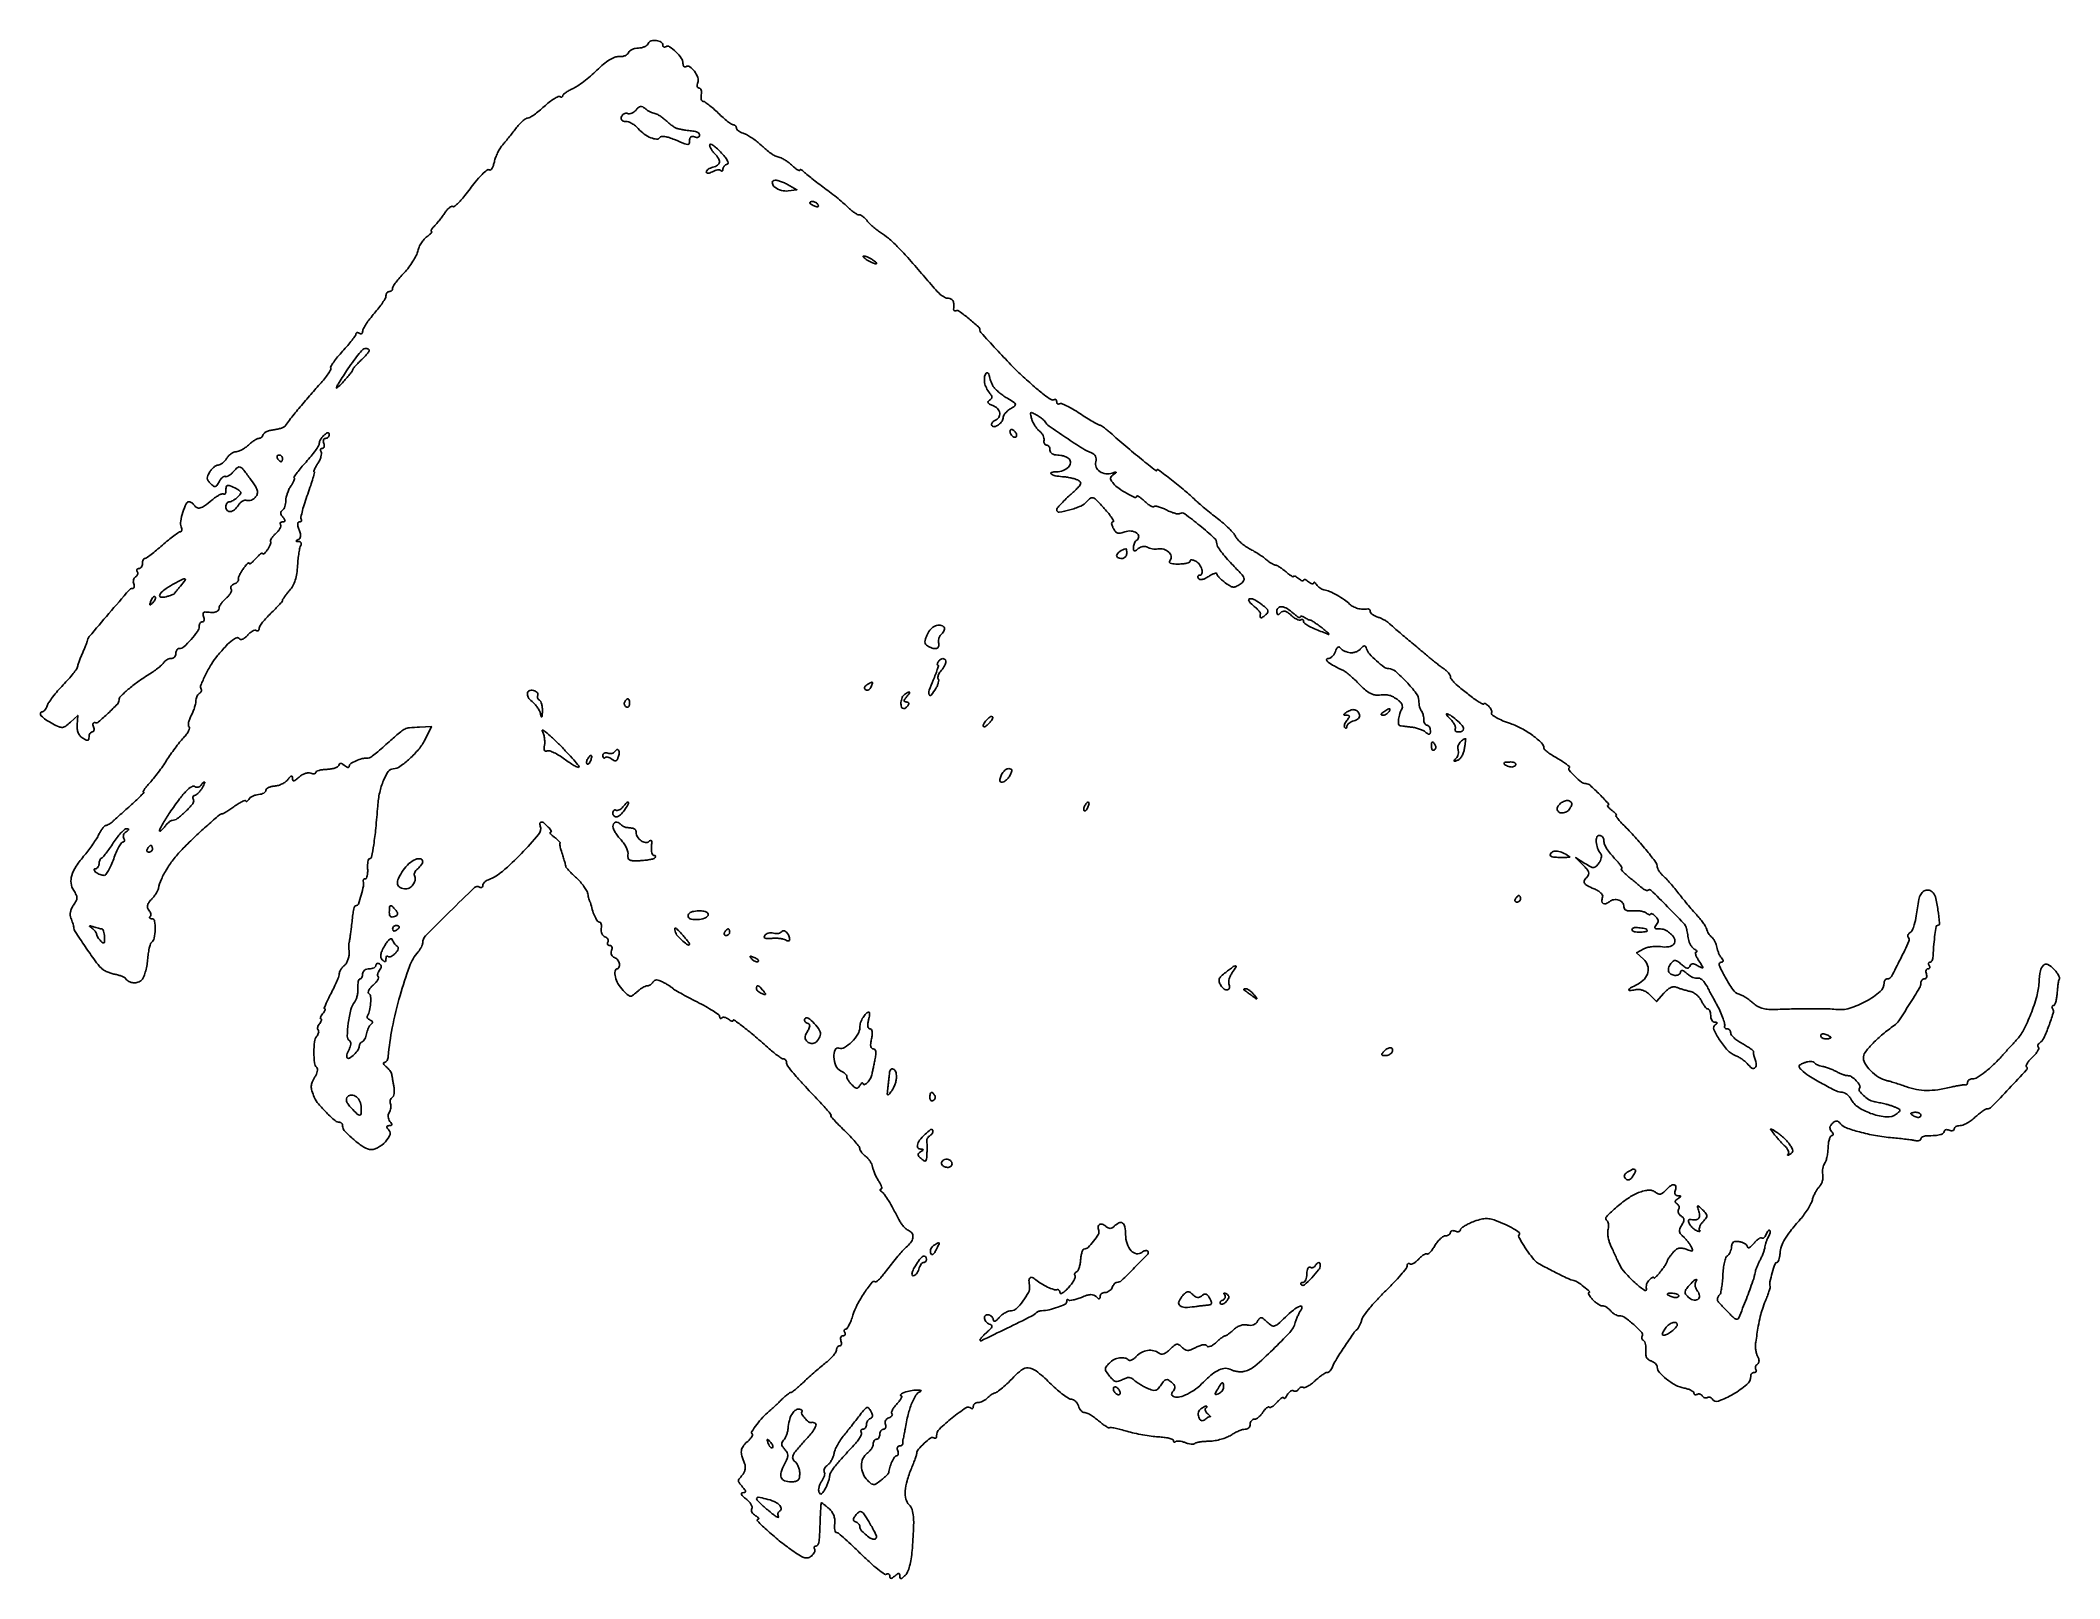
# Model space of a CAD drawing. Extents: x 0 to 606, y 0 to 461.
import ezdxf

# ---------------------------------------------------------------- set-up
doc = ezdxf.new("R2010")
doc.units = 0

msp = doc.modelspace()

# ---------------------------------------------------------------- linework, layer by layer
for points in [[(182.595968, 460.389492, -0.128597), (182.214361, 459.857437, -0.063487), (181.50723, 459.408163, -0.056669), (180.605231, 459.103248, -0.053242), (179.638374, 459, 0.052415), (178.672133, 458.89843, 0.056232), (177.772006, 458.598323, 0.063156), (177.067367, 458.156251, 0.130214), (176.689253, 457.63259, -0.132681), (176.316098, 457.121043, -0.06916), (175.633564, 456.713165, -0.061089), (174.763213, 456.464284, -0.056056), (173.832264, 456.422826, 0.108566), (172.55311, 456.231079, 0.046224), (170.990993, 455.462065, 0.036528), (169.19032, 454.168744, 0.019718), (167.164308, 452.336123, -0.01613), (165.290525, 450.616601, -0.014561), (163.246147, 448.959614, -0.014763), (161.327461, 447.582676, -0.044085), (159.914308, 446.801775, 0.021833), (158.798128, 446.248239, 0.030378), (157.856078, 445.651336, 0.030774), (157.171137, 445.089428, 0.208502), (157, 444.696872, -0.132351), (156.928499, 444.431484, -0.190212), (156.739598, 444.282282, -0.143503), (156.452819, 444.280124, -0.069119), (156.113525, 444.429838, 0.257993), (155.562598, 444.456634, 0.025805), (154.368575, 443.791921, 0.027313), (152.941874, 442.785861, 0.018194), (151.418108, 441.488855, -0.013968), (149.875036, 440.152765, -0.01827), (148.388756, 439.024851, -0.016001), (147.106424, 438.183556, -0.138024), (146.45415, 438, 0.154666), (145.861944, 437.812322, 0.027178), (144.933547, 437.079593, 0.027208), (143.902942, 436.066375, 0.021491), (142.899567, 434.866699, -0.003347), (141.857236, 433.524355, -0.00262), (140.708846, 432.08131, -0.002649), (139.625987, 430.74966, -0.006485), (138.811397, 429.78448, 0.043382), (138.1177, 428.827531, 0.023627), (137.430008, 427.548396, 0.023373), (136.849199, 426.172004, 0.034105), (136.480025, 424.909055, -0.027054), (136.178462, 423.820693, -0.049468), (135.800485, 422.981628, -0.074773), (135.410536, 422.490813, -0.337986), (135.069307, 422.457166, 0.312421), (134.255978, 422.414792, 0.036074), (132.817619, 421.12811, 0.023827), (130.764826, 418.793446, 0.005851), (127.621983, 414.759744, -0.018242), (126.47543, 413.361098, -0.028825), (125.38412, 412.259678, -0.02825), (124.457045, 411.516269, -0.30195), (123.998127, 411.501158, 0.253633), (123.592111, 411.524237, 0.059642), (122.995182, 411.150701, 0.047287), (122.325121, 410.49732, 0.030874), (121.678266, 409.631725, -0.013819), (120.968966, 408.611832, -0.009386), (120.108445, 407.489417, -0.009463), (119.236148, 406.436346, -0.018675), (118.497454, 405.640311, 0.022842), (117.921992, 405.009724, 0.054477), (117.572202, 404.481841, 0.130676), (117.498388, 404.146202, 0.401557), (117.651078, 404, -0.502933), (117.753097, 403.862638, -0.110195), (117.582193, 403.55901, -0.040647), (117.071615, 403.076281, -0.016278), (116.301689, 402.498758, 0.061376), (115.435223, 401.717689, 0.036746), (114.604928, 400.60514, 0.036298), (113.930838, 399.356743, 0.05163), (113.535258, 398.160528, -0.062482), (113.058797, 396.817886, -0.023645), (112.079966, 395.080579, -0.022981), (110.824799, 393.270565, -0.025985), (109.456075, 391.65945, 0.012598), (108.132382, 390.183294, 0.016965), (107.015222, 388.778619, 0.014071), (106.171664, 387.571186, 0.146452), (106, 386.99768, -0.099276), (105.923649, 386.616931, -0.098), (105.70625, 386.293069, -0.097889), (105.381642, 386.076157, -0.098801), (105, 386, 0.125283), (104.618625, 385.902917, 0.10078), (104.29375, 385.629602, 0.090229), (104.075405, 385.220768, 0.077796), (104, 384.739071, -0.130488), (103.812019, 384.031036, -0.016613), (102.97751, 382.67675, -0.018546), (101.852104, 381.108842, -0.014456), (100.519184, 379.489071, 0.014737), (99.184913, 377.865794, 0.018681), (98.055222, 376.287266, 0.016943), (97.217458, 374.920592, 0.126007), (97.019184, 374.190983, -0.082927), (96.936579, 373.73737, -0.158661), (96.711885, 373.448037, -0.179567), (96.382321, 373.367232, -0.11011), (96, 373.5, 0.059317), (95.616826, 373.678092, 0.127108), (95.29375, 373.698707, 0.191281), (95.082713, 373.564291, 0.157704), (95, 373.308573, -0.157273), (94.840132, 372.812893, -0.008215), (93.828346, 371.45512, -0.01233), (92.539502, 369.866197, -0.008597), (91.01139, 368.135636, 0.012518), (89.513933, 366.412747, 0.019499), (88.321276, 364.848696, 0.014448), (87.454842, 363.53655, 0.284383), (87.454582, 363.073489, -0.27827), (87.459528, 362.614056, -0.016059), (86.674667, 361.37367, -0.020673), (85.577334, 359.892467, -0.013367), (84.193192, 358.267986, 0.005487), (81.090565, 354.740772, 0.004628), (77.882711, 350.941651, 0.00363), (75.069967, 347.49662, 0.030976), (73.919306, 345.869435, -0.131693), (73.499665, 345.474289, -0.03504), (72.654542, 345.093413, -0.033016), (71.596623, 344.780759, -0.028792), (70.457216, 344.592456, 0.035446), (69.334002, 344.391454, 0.043085), (68.32435, 344.041037, 0.048533), (67.557223, 343.604692, 0.160069), (67.214563, 343.14369, -0.069973), (66.997154, 342.706492, -0.06584), (66.663766, 342.335959, -0.070248), (66.26976, 342.085431, -0.106929), (65.874853, 342, 0.119679), (65.372085, 341.87791, 0.023942), (64.567319, 341.4125, 0.024055), (63.661814, 340.765641, 0.020409), (62.769625, 340, -0.032656), (61.832254, 339.234613, -0.031481), (60.792035, 338.5875, -0.033073), (59.803768, 338.137315, -0.090577), (59.051985, 338, 0.103281), (58.359614, 337.85544, 0.051354), (57.575643, 337.4125, 0.047877), (56.826319, 336.765062, 0.051116), (56.232073, 336, -0.041175), (55.661683, 335.234788, -0.043327), (54.982477, 334.5875, -0.047422), (54.30037, 334.140637, -0.121897), (53.732073, 334, 0.123508), (53.162233, 333.857059, 0.047), (52.47456, 333.401116, 0.04291), (51.787506, 332.741303, 0.040423), (51.207871, 331.961247, 0.034203), (50.605146, 330.830893, 0.120954), (50.458363, 330.02767, 0.135088), (50.706743, 329.299055, 0.047112), (51.419505, 328.437638, 0.032452), (52.29373, 327.670082, 0.221428), (52.839227, 327.548205, 0.193761), (53.329543, 327.882777, 0.024463), (54.002354, 329.004399, -0.037146), (54.479162, 329.755449, -0.057767), (55.004424, 330.313299, -0.07817), (55.495616, 330.610444, -0.239847), (55.871794, 330.579235, 0.226948), (56.287718, 330.534461, 0.054368), (56.931219, 330.843506, 0.045235), (57.667799, 331.399705, 0.031392), (58.395036, 332.148401, -0.041002), (59.553757, 333.296377, -0.284324), (60.310118, 333.406634, -0.125717), (61.145567, 332.759046, -0.006796), (63.176808, 330.074217, -0.01331), (64.749163, 327.812392, -0.069483), (65.396884, 326.44407, -0.135249), (65.432562, 325.41056, -0.115095), (64.943179, 324.431535, -0.0643), (64.359391, 323.888062, -0.06358), (63.654558, 323.508268, -0.069274), (62.940629, 323.341916, -0.114751), (62.330811, 323.42655, 0.142984), (61.723057, 323.476722, 0.078061), (61.016474, 323.212791, 0.067131), (60.321856, 322.687638, 0.057849), (59.750478, 321.972059, -0.074753), (58.600198, 320.626935, -0.148294), (57.330649, 320.060522, -0.252687), (56.396996, 320.42244, -0.178351), (56, 321.5, -0.069717), (56.080326, 322.073289, -0.085667), (56.314732, 322.559375, -0.100075), (56.662852, 322.884373, -0.138775), (57.071429, 323, 0.096364), (57.583264, 323.099569, 0.034488), (58.254703, 323.426578, 0.032679), (58.960288, 323.896454, 0.033153), (59.595038, 324.452181, 0.033027), (60.336367, 325.298494, 0.216521), (60.460162, 325.834749, 0.195748), (60.141358, 326.314839, 0.026657), (59.089351, 326.952181, 0.015949), (57.351301, 327.812215, 0.157612), (56.551679, 327.904541, 0.297356), (56.125611, 327.486609, 0.054298), (56, 326.333333, -0.036692), (55.956107, 325.736022, -0.102694), (55.812358, 325.343892, -0.239716), (55.60134, 325.216195, -0.218124), (55.361217, 325.305449, 0.28456), (54.937004, 325.405194, 0.037549), (54.047057, 325.030405, 0.034407), (52.956611, 324.373134, 0.022073), (51.784492, 323.472116, -0.017804), (49.655604, 321.806524, -0.08939), (48.298979, 321.151214, -0.187795), (47.31531, 321.249494, -0.13745), (46.5, 322, 0.054956), (46.201054, 322.382516, 0.049405), (45.815836, 322.70625, 0.052473), (45.40678, 322.927234, 0.097926), (45.038808, 323, 0.292997), (44.110979, 322.405239, 0.030848), (43.137186, 319.887413, 0.034737), (42.479877, 317.176992, 0.134523), (42.649186, 315.471824, -0.050235), (42.803118, 314.906893, -0.090145), (42.79633, 314.42776, -0.137593), (42.636143, 314.110403, -0.205747), (42.356989, 313.98438, 0.14806), (41.832928, 313.815231, 0.008327), (40.429865, 312.807525, 0.012209), (38.786277, 311.521571, 0.008603), (37, 310, -0.007515), (35.221406, 308.478284, -0.010875), (33.601562, 307.192475, -0.006778), (32.217402, 306.171266, -0.151456), (31.75, 306.01562, 0.188837), (31.463501, 305.896477, 0.086187), (31.220312, 305.563963, 0.067059), (31.055296, 305.075194, 0.047957), (31, 304.5, -0.06887), (30.920655, 303.926682, -0.085131), (30.688914, 303.440625, -0.099915), (30.344827, 303.115626, -0.140337), (29.940983, 303, 0.098926), (29.581552, 302.928183, 0.176081), (29.362055, 302.726548, 0.169366), (29.318355, 302.42443, 0.090666), (29.457295, 302.069098, -0.11575), (29.593431, 301.66252, -0.100463), (29.545053, 301.214763, -0.093295), (29.318712, 300.794407, -0.08451), (28.948138, 300.467948, 0.108341), (28.57457, 300.106134, 0.081875), (28.339902, 299.583672, 0.077271), (28.276962, 298.983758, 0.079342), (28.400442, 298.398849, -0.055665), (28.540181, 297.863202, -0.099724), (28.515365, 297.410912, -0.146976), (28.335325, 297.114251, -0.18545), (28.03788, 297, 0.217191), (27.02608, 296.538733, 0.001654), (20.961247, 289.511332, 0.002272), (15.063903, 282.568518, 0.141734), (14.416206, 281.110393, -0.054039), (14.321201, 280.729436, -0.004744), (13.968648, 279.798053, -0.006174), (13.522738, 278.693504, -0.004765), (13.010273, 277.5, 0.008143), (12.495367, 276.278111, 0.009175), (12.041522, 275.0875, 0.008538), (11.692046, 274.063057, 0.048318), (11.569017, 273.5, -0.130597), (11.33427, 272.909329, -0.00941), (10.250336, 271.503504, -0.01269), (8.865686, 269.862998, -0.009236), (7.247164, 268.107673, 0.012825), (5.594967, 266.289816, 0.014475), (4.105787, 264.459901, 0.013794), (2.933117, 262.839888, 0.073041), (2.454827, 261.857673, -0.045438), (2.155887, 261.146942, -0.054109), (1.747129, 260.545692, -0.062918), (1.296262, 260.134058, -0.154786), (0.873595, 260, 0.390215), (0.429146, 259.590837, 0.209316), (0.69073, 258.827258, 0.060728), (2.082906, 257.63844, 0.02706), (4.165456, 256.414439, 0.019924), (6.040225, 255.537768, 0.123782), (7.081393, 255.379076, 0.138467), (8.016422, 255.742001, 0.027197), (9.408856, 256.914375), (11.613625, 258.985647), (11.418261, 256.16377, 0.049171), (11.455813, 254.87551, 0.068333), (11.756509, 253.762463, 0.075268), (12.314913, 252.852835, 0.078091), (13.111449, 252.162472, 0.019552), (14.121417, 251.585346, 0.164601), (14.632475, 251.506134, 0.298817), (14.914204, 251.770306, 0.059271), (15, 252.491526, -0.062353), (15.072209, 253.068311, -0.080605), (15.284531, 253.556886, -0.098015), (15.599206, 253.88387, -0.153481), (15.968615, 254, 0.190205), (16.28781, 254.125983, 0.145722), (16.479006, 254.452638, 0.09771), (16.50161, 254.950787, 0.054291), (16.345934, 255.540894, -0.049886), (16.189974, 256.111698, -0.121526), (16.222363, 256.5437, -0.213536), (16.427559, 256.76958, -0.175627), (16.755599, 256.790894, 0.253143), (17.848117, 257.027236, 0.01186), (20.751264, 259.639116, 0.013338), (23.498989, 262.373847, 0.192603), (24, 263.626228, -0.203024), (24.438587, 264.66184, -0.015016), (26.761363, 266.780866, -0.020495), (29.611974, 269.032536, -0.020426), (32.640487, 271.045915, 0.014054), (34.176685, 272.039205, 0.01559), (35.601177, 273.084946, 0.015079), (36.756138, 274.047122, 0.074192), (37.29969, 274.695158, -0.071003), (37.713023, 275.194343, -0.053026), (38.2905, 275.616703, -0.05359), (38.935676, 275.903625, -0.078002), (39.54969, 276, 0.102534), (40.103113, 276.114695, 0.098701), (40.573971, 276.440625, 0.097084), (40.889464, 276.927466, 0.095649), (41, 277.5, -0.068102), (41.078456, 278.073344, -0.084634), (41.307776, 278.559375, -0.099755), (41.648201, 278.884378, -0.141782), (42.047749, 279, 0.186447), (43.404615, 279.524191, 0.025778), (45.57404, 281.708721, 0.026926), (47.508017, 284.11727, 0.156946), (48, 285.646023, -0.069829), (48.072624, 286.163499, -0.085738), (48.284531, 286.602269, -0.100095), (48.599245, 286.895629, -0.138569), (48.968615, 287, 0.194901), (49.286675, 287.128876, 0.144388), (49.47516, 287.462661, 0.095765), (49.493653, 287.971777, 0.052991), (49.33284, 288.575016, -0.056822), (49.163014, 289.232189, -0.165), (49.249411, 289.687092, -0.208253), (49.572669, 289.930506, -0.093652), (50.114225, 289.956534, 0.029177), (51.822173, 289.818922, 0.07916), (53.022106, 289.983041, 0.136513), (53.730783, 290.432565, 0.185634), (54, 291.132705, -0.121701), (54.137457, 291.689072, -0.03323), (54.614471, 292.465605, -0.031537), (55.291203, 293.301867, -0.028244), (56.091817, 294.079633, 0.037577), (56.849609, 294.843771, 0.051812), (57.397004, 295.639487, 0.063541), (57.674126, 296.349475, 0.202397), (57.597561, 296.842143, -0.1523), (57.493215, 297.248597, -0.123256), (57.625309, 297.681353, -0.098339), (57.983928, 298.07602, -0.067793), (58.515019, 298.36739, 0.048522), (59.071791, 298.645587, 0.06621), (59.503008, 299.003353, 0.083783), (59.750186, 299.381597, 0.183102), (59.767043, 299.722174, -0.161756), (59.770614, 300.168629, -0.025326), (60.101197, 300.997812, -0.025943), (60.609047, 301.968822, -0.020021), (61.257768, 302.972506, -0.015605), (61.92787, 303.863114, -0.038173), (62.488219, 304.461531, -0.09801), (62.844397, 304.678211, -0.521226), (63, 304.569497, 0.488129), (63.171143, 304.435962, 0.094091), (63.5875, 304.628557, 0.041225), (64.231161, 305.174337, 0.017665), (65, 306, -0.017032), (65.768764, 306.827679, -0.039278), (66.4125, 307.38066, -0.086594), (66.831959, 307.587663, -0.500589), (67, 307.46188, 0.425632), (67.135422, 307.331617, 0.155489), (67.414577, 307.432674, 0.051476), (67.868123, 307.862629, 0.019468), (68.411324, 308.547842, 0.026697), (68.923367, 309.332821, 0.035992), (69.294173, 310.095269, 0.039094), (69.495525, 310.740338, 0.196986), (69.434906, 311.105325, -0.244653), (69.408714, 311.46009, -0.043202), (69.734708, 312.067556, -0.038201), (70.280182, 312.777331, -0.025911), (71, 313.5, 0.035899), (71.708374, 314.240151, 0.049532), (72.221907, 315.002642, 0.060077), (72.486377, 315.677055, 0.204607), (72.417402, 316.133647, -0.115729), (72.306993, 316.463344, -0.185443), (72.386305, 316.745509, -0.15585), (72.651705, 316.935321, -0.078068), (73.063428, 317, 0.072722), (73.573634, 317.074601, 0.32945), (73.743413, 317.300778, 0.156189), (73.619964, 317.696402, 0.0201), (73.073886, 318.410972, -0.043282), (72.608797, 319.081807, -0.115588), (72.443671, 319.63606, -0.160707), (72.564792, 320.092663, -0.110253), (72.951442, 320.469989, 0.118552), (73.35395, 320.875876, 0.048673), (73.691986, 321.579348, 0.044541), (73.922408, 322.439799, 0.043184), (74, 323.336511, -0.052479), (74.105356, 324.337539, -0.029483), (74.430254, 325.517584, -0.029112), (74.903741, 326.683278, -0.041769), (75.464695, 327.646132, 0.021795), (75.995021, 328.478215, 0.033026), (76.374259, 329.247879, 0.034899), (76.583086, 329.873797, 0.265392), (76.504279, 330.162387, -0.361113), (76.474476, 330.484304, -0.009571), (77.367417, 331.735332, -0.015779), (78.551778, 333.228407, -0.009597), (80.039585, 334.920129, 0.01331), (81.55633, 336.670801, 0.017599), (82.836628, 338.347583, 0.015083), (83.796309, 339.791006, 0.140052), (84, 340.503936, -0.093025), (84.10673, 341.072635, -0.042546), (84.440625, 341.753264, -0.040173), (84.926066, 342.431206, -0.044117), (85.5, 343, -0.024942), (86.191217, 343.51771, -0.128583), (86.638636, 343.674576, -0.300026), (86.898357, 343.532179, -0.122183), (87, 343.122445, -0.09763), (86.915547, 342.694054, -0.097603), (86.674822, 342.329718, -0.098269), (86.315458, 342.085747, -0.100464), (85.893011, 342, 0.158089), (85.519085, 341.878743, 0.151946), (85.280284, 341.559375, 0.112257), (85.22328, 341.073899, 0.06502), (85.361626, 340.5, -0.059765), (85.506416, 339.925826, -0.105471), (85.46628, 339.440625, -0.149855), (85.252873, 339.122029, -0.172457), (84.909598, 339, 0.120441), (84.570025, 338.916999, 0.187195), (84.373364, 338.693332, 0.152226), (84.356788, 338.355298, 0.075252), (84.527179, 337.956024, -0.159013), (84.665495, 337.386346, -0.047931), (84.510143, 336.497259, -0.042663), (84.131516, 335.472899, -0.035194), (83.563143, 334.456024, 0.013594), (82.98155, 333.513467, 0.025921), (82.575407, 332.721457, 0.030215), (82.35611, 332.14165, 0.505446), (82.460435, 332, -0.492538), (82.598636, 331.820257, -0.004963), (82.10521, 330.035789, -0.010842), (81.434417, 327.877856, -0.006282), (80.539844, 325.313324, 0.009831), (79.646361, 322.692247, 0.014424), (78.973338, 320.351945, 0.009704), (78.513606, 318.404025, 0.19386), (78.615372, 317.813324, -0.105215), (78.72636, 317.50343, -0.180206), (78.666561, 317.238914, -0.16423), (78.440849, 317.061438, -0.0854), (78.083768, 317, 0.225399), (77.711314, 316.823112, 0.161178), (77.544365, 316.385442, 0.07755), (77.627014, 315.637006, 0.024642), (77.974664, 314.566638, -0.029662), (78.333542, 313.42277, -0.084825), (78.396171, 312.594411, -0.134913), (78.178491, 312.019565, -0.139534), (77.699913, 311.645585, 0.016313), (77.153508, 311.402449, 0.339657), (77.078137, 311.252082, 0.325201), (77.203889, 311.134521, 0.015673), (77.809017, 311.078947, -0.092862), (78.257688, 310.966565, -0.159163), (78.5382, 310.707172, -0.165483), (78.605253, 310.340403, -0.101952), (78.453148, 309.924192, 0.088302), (78.178881, 309.232355, 0.012123), (77.904609, 307.699335, 0.013609), (77.671071, 305.849378, 0.011129), (77.519453, 303.86092, -0.02575), (77.270684, 301.507946, -0.038726), (76.791975, 299.501759, -0.044316), (76.078944, 297.816326, -0.056787), (75.125322, 296.429122, 0.010519), (74.31123, 295.452063, 0.014468), (73.624313, 294.538444, 0.01109), (73.097771, 293.758095, 0.14383), (73, 293.425242, -0.179), (72.873548, 293.083342, -0.006992), (71.971875, 292.060416, -0.011661), (70.841115, 290.870194, -0.007889), (69.5, 289.564771, 0.016653), (68.159737, 288.213633, 0.021537), (67.028125, 286.883654, 0.019916), (66.194046, 285.720485, 0.146604), (66, 285.072906, -0.077281), (65.935403, 284.657464, -0.15486), (65.745509, 284.389089, -0.185951), (65.463297, 284.30793, -0.117004), (65.133647, 284.417402, 0.207698), (64.674647, 284.483959, 0.058855), (63.990091, 284.208038, 0.048639), (63.213774, 283.679296, 0.035042), (62.457271, 282.952784, -0.035049), (61.674152, 282.200736, -0.079025), (60.969259, 281.780718, -0.134296), (60.406696, 281.717074, -0.21913), (60.013722, 281.977797, 0.353817), (59.250465, 282.245284, 0.080597), (57.961478, 281.534552, 0.040034), (56.101732, 279.820064, 0.011403), (53.5, 276.872655, 0.038046), (51.670931, 274.33389, 0.023512), (49.90245, 271.106316, 0.016178), (48.505181, 267.993202, 0.240244), (48.60015, 266.837953, -0.143741), (48.686739, 266.522695, -0.099517), (48.607043, 266.159241, -0.08396), (48.372441, 265.802538, -0.067083), (48.016312, 265.510081, 0.098773), (47.626487, 265.146571, 0.052086), (47.296732, 264.569749, 0.04895), (47.071566, 263.8844, 0.054044), (46.993839, 263.190983, -0.057096), (46.894942, 262.354702, -0.020314), (46.570674, 261.193889, -0.019851), (46.108143, 259.937403, -0.022107), (45.561929, 258.766935, 0.031197), (45.079003, 257.681035, 0.046713), (44.809608, 256.679348, 0.057882), (44.76725, 255.891778, 0.243476), (45.002954, 255.498175, -0.326913), (45.162114, 255.105739, -0.0579), (44.863366, 254.317538, -0.043456), (44.229297, 253.316936, -0.025305), (43.310589, 252.231239, 0.018243), (42.151944, 250.900557, 0.008936), (40.769894, 249.127302, 0.008853), (39.397493, 247.23098, 0.012705), (38.255097, 245.5, -0.012629), (37.112193, 243.767675, -0.008769), (35.738149, 241.867188, -0.00885), (34.353786, 240.087982, -0.017992), (33.19228, 238.75, 0.012622), (32.255621, 237.694141, 0.025409), (31.582395, 236.807813, 0.034024), (31.209291, 236.172144, 0.557241), (31.31579, 236, -0.640242), (31.394495, 235.829211, -0.012795), (30.556942, 234.898437, -0.014563), (29.342903, 233.689349, -0.007585), (27.763582, 232.25, 0.000865), (26.041776, 230.722643, 0.000947), (24.37623, 229.234375, 0.000884), (22.955945, 227.95588, 0.004732), (22.189273, 227.25, -0.025837), (21.623496, 226.771573, -0.027915), (21.025326, 226.367187, -0.028954), (20.477815, 226.08162, -0.106112), (20.097551, 226, 0.201443), (19.721925, 225.842265, 0.027881), (19.151858, 225.192187, 0.028329), (18.533829, 224.303249, 0.020497), (17.944831, 223.25, -0.023834), (17.211646, 221.959211, -0.010474), (16.12585, 220.320492, -0.010338), (14.899341, 218.626935, -0.013646), (13.708863, 217.138909, 0.027912), (11.153811, 213.751585, 0.072588), (9.840751, 211.001926, 0.105295), (9.626378, 208.646838, 0.115762), (10.410016, 206.496989, -0.030537), (11.161226, 205.181878, -0.118582), (11.366203, 204.273214, -0.118952), (11.135213, 203.372297, -0.030818), (10.347394, 202.085587, 0.048348), (9.783, 201.086905, 0.054725), (9.448992, 200.038539, 0.060312), (9.370618, 199.043624, 0.092554), (9.564157, 198.203619, -0.014599), (9.855515, 197.478026, -0.01292), (10.116966, 196.706688, -0.013087), (10.316301, 195.999641, -0.038085), (10.403347, 195.5, 0.120391), (10.859905, 194.192646, 0.004257), (13.827484, 189.70365, 0.007833), (16.798501, 185.437368, 0.038085), (18.696091, 183.184933, 0.06458), (19.383869, 182.644968, 0.028485), (20.411416, 182.110478, 0.027608), (21.580491, 181.660408, 0.033238), (22.722339, 181.373904, -0.022555), (23.807631, 181.126092, -0.026571), (24.807109, 180.791855, -0.026954), (25.606692, 180.425395, -0.126495), (25.978701, 180.088916, 0.124553), (26.940557, 179.212212, 0.101805), (28.279122, 178.815132, 0.100517), (29.680358, 178.97684, 0.11808), (30.817233, 179.674376, 0.100337), (31.358903, 180.491491, 0.026074), (31.877433, 181.989413, 0.025437), (32.300553, 183.79443, 0.023534), (32.551616, 185.680546, -0.01431), (32.761055, 187.511496, -0.019415), (33.061139, 189.148164, -0.016662), (33.401552, 190.46222, -0.162937), (33.725454, 190.925813, 0.187263), (34.538031, 192.214337, 0.042052), (34.82379, 194.841577, 0.042651), (34.67183, 197.331179, 0.372009), (33.897303, 198, -0.053647), (33.470344, 198.045942, -0.161445), (33.221451, 198.193285, -0.25774), (33.175258, 198.408257, -0.123766), (33.324657, 198.657991, 0.164817), (33.496258, 199.005478, 0.084241), (33.478506, 199.497256, 0.068793), (33.280415, 200.054532, 0.053506), (32.924412, 200.591078, -0.098179), (32.543443, 201.293448, -0.134755), (32.519584, 202.008247, -0.097494), (32.883217, 202.803432, -0.034941), (33.683088, 203.766421, 0.025643), (34.400304, 204.597974, 0.023318), (35.053212, 205.524615, 0.024014), (35.558377, 206.408631, 0.066399), (35.795932, 207.083333, -0.054299), (36.698951, 209.860044, -0.032639), (38.325904, 212.923759, -0.029774), (40.545205, 216.079203, -0.025181), (43.244251, 219.139015, -0.009519), (46.839045, 222.68507, -0.009345), (50.588071, 226.114089, -0.004054), (54.093308, 229.15171, -0.173937), (55, 229.49456, 0.129352), (55.320452, 229.584754, 0.005844), (56.307813, 230.181078, 0.009459), (57.468516, 230.931505, 0.006601), (58.75, 231.819646, -0.015956), (59.998577, 232.650843, -0.031312), (61.049811, 233.215389, -0.043334), (61.797421, 233.482892, -0.485859), (62.015313, 233.318094, 0.214629), (62.100523, 233.137826, 0.316843), (62.268373, 233.122218, 0.094514), (62.535985, 233.351969, 0.026917), (62.85529, 233.800095, -0.090949), (63.327325, 234.31019, -0.046793), (64.072216, 234.766083, -0.044405), (64.952559, 235.104448, -0.050796), (65.839977, 235.262899, 0.046995), (66.666571, 235.40403, 0.063898), (67.365493, 235.691857, 0.080491), (67.838864, 236.0738, 0.184877), (68, 236.494696, -0.213277), (68.190195, 236.920301, -0.069238), (68.775512, 237.313923, -0.054677), (69.629242, 237.620272, -0.038195), (70.640042, 237.782281, 0.053492), (71.748279, 237.994793, 0.041043), (72.894717, 238.450542, 0.042116), (73.90776, 239.064143, 0.073307), (74.608238, 239.750389, -0.016108), (75.270931, 240.567336, -0.153406), (75.648919, 240.800448, -0.405049), (75.881097, 240.667043, -0.064324), (75.968197, 240.095012, 0.098306), (76.095346, 239.522695, 0.348188), (76.405837, 239.358644, 0.123065), (76.956159, 239.610327, 0.015432), (77.962755, 240.466294, -0.050911), (78.827587, 241.101941, -0.051366), (79.800516, 241.547501, -0.056351), (80.731472, 241.750044, -0.11755), (81.462755, 241.652666, 0.045156), (82.051875, 241.485711, 0.083246), (82.548434, 241.475879, 0.132835), (82.874269, 241.617667, 0.227885), (83, 241.879205, -0.288368), (83.202457, 242.201052, -0.043443), (83.948779, 242.482788, -0.037617), (84.992159, 242.693128, -0.023831), (86.229884, 242.787473, 0.031585), (87.493358, 242.9035, 0.041457), (88.618903, 243.176067, 0.047006), (89.469886, 243.550393, 0.187322), (89.82713, 243.981391, -0.1068), (90.08111, 244.410384, -0.217989), (90.434793, 244.557505, -0.131915), (90.920866, 244.408538, -0.033269), (91.597246, 243.919293, 0.034902), (92.169212, 243.50841, 0.110636), (92.611975, 243.355367, 0.242341), (92.884166, 243.458783, 0.18512), (93, 243.760924, -0.25679), (93.417665, 244.520538, -0.037208), (95.031749, 245.383497, -0.040551), (96.869581, 246.024392, -0.101613), (98.281106, 246.097782, 0.15248), (99.01569, 246.21034, 0.048026), (99.973664, 246.798536, 0.01794), (101.567229, 248.093804, 0.0016), (105.445417, 251.506097, -0.005389), (108.424157, 254.087206, -0.068099), (109.674055, 254.883485, -0.084307), (111.012406, 255.243863, -0.010213), (114.062691, 255.471187), (117.625383, 255.663624), (115.604932, 251.563818, -0.060643), (113.838136, 248.861354, -0.032815), (111.080359, 245.993117, -0.030593), (108.18203, 243.6577, -0.143715), (106.18066, 242.968575, 0.235672), (104.698138, 242.141196, 0.050875), (103.254814, 239.481567, 0.044728), (102.107163, 235.850731, 0.035951), (101.515571, 231.79602, -0.006018), (100.947651, 225.134245, -0.014179), (100.323685, 220.185998, -0.009694), (99.679736, 216.504862, -0.358873), (99.066927, 216, 0.310007), (98.789847, 215.809942, 0.045425), (98.592916, 215.11875, 0.038178), (98.485461, 214.149859, 0.023393), (98.5, 213, -0.026391), (98.507645, 211.85029, -0.042694), (98.379519, 210.88125, -0.053488), (98.150931, 210.199843, -0.293045), (97.839235, 210, 0.092983), (97.533554, 209.942658, 0.122306), (97.302484, 209.779688, 0.129711), (97.183127, 209.535811, 0.11194), (97.190499, 209.25, -0.113328), (97.223332, 207.825567, -0.018413), (96.562674, 205.119642, -0.012544), (95.72438, 202.422815, -0.321522), (95.13483, 202, 0.267076), (94.677972, 201.737225, 0.076593), (94.36812, 200.947673, 0.024229), (94.079047, 199.289878, 0.002064), (93.561519, 195, -0.003253), (93.392066, 193.622929, -0.004407), (93.219925, 192.38125, -0.002994), (93.060304, 191.343086, -0.048083), (92.971003, 191, 0.078343), (92.907277, 190.676267, 0.007921), (92.889832, 189.889052, 0.009769), (92.902318, 188.944675, 0.007632), (92.951553, 187.920179, -0.056015), (92.898863, 186.837527, -0.046284), (92.60949, 185.718472, -0.048174), (92.142261, 184.730687, -0.0852), (91.557516, 184.047734, 0.041892), (90.96157, 183.462349, 0.039328), (90.45752, 182.773913, 0.041827), (90.11009, 182.089559, 0.096842), (90, 181.526495, -0.088915), (89.87002, 180.801349, -0.010845), (89.27389, 179.293159, -0.012578), (88.47466, 177.51901, -0.010069), (87.528135, 175.648939, 0.009369), (86.622304, 173.865476, 0.016846), (85.956959, 172.365626, 0.012542), (85.515855, 171.189289, 0.515685), (85.65058, 171, -0.418696), (85.77283, 170.875868, -0.098808), (85.704625, 170.559375, -0.048715), (85.436525, 170.076214, -0.0222), (85, 169.5, 0.027963), (84.573717, 168.92363, 0.064878), (84.339608, 168.440625, 0.144806), (84.329078, 168.132287, 0.341777), (84.5, 168, -0.301415), (84.680843, 167.880088, -0.168576), (84.698909, 167.605785, -0.074889), (84.507117, 167.173696, -0.03138), (84.131121, 166.657991, 0.048855), (83.751805, 166.097664, 0.064882), (83.530707, 165.524011, 0.080741), (83.492108, 165.024753, 0.177177), (83.651177, 164.682157, -0.167476), (83.815855, 164.344294, -0.082158), (83.79537, 163.860232, -0.066985), (83.600216, 163.308556, -0.051914), (83.251995, 162.774166, 0.142217), (82.565575, 161.144778, 0.029091), (82.382473, 157.991657, 0.027971), (82.558575, 154.855307, 0.170048), (83.253508, 153.412606, -0.183448), (83.450187, 152.975598, -0.062606), (83.404244, 152.269883, -0.052183), (83.150039, 151.431288, -0.039899), (82.708537, 150.579826, 0.035825), (81.882569, 149.018121, 0.09647), (81.606632, 147.798635, 0.084843), (81.792221, 146.473035, 0.023616), (82.524988, 144.5, 0.075111), (83.745959, 142.520846, 0.022016), (86.179309, 139.891634, 0.017115), (88.773516, 137.495073, 0.179798), (90.105755, 137, -0.125951), (90.446795, 136.912707, -0.100775), (90.737316, 136.66699, -0.090007), (90.93259, 136.299434, -0.07736), (91, 135.866349, 0.187288), (91.505783, 134.563427, 0.022784), (93.717077, 132.355373, 0.027823), (96.277746, 130.269907, 0.059609), (98.5, 129.030474, 0.199131), (100.727683, 129.038122, 0.08241), (103.327889, 130.671945, 0.093096), (105.053842, 132.897229, 0.300254), (104.859268, 134.669571, -0.02548), (104.371356, 135.322464, -0.175833), (104.276749, 135.70456, -0.309122), (104.467462, 135.9287, -0.066646), (105, 136, 0.068049), (105.521199, 136.071264, 0.298402), (105.716035, 136.293838, 0.180966), (105.632623, 136.668608, 0.028926), (105.179647, 137.283538, -0.078201), (104.817064, 137.893053, -0.075115), (104.652727, 138.592999, -0.075952), (104.703206, 139.303237, -0.082941), (104.964682, 139.942855, 0.05735), (105.254873, 140.560861, 0.045569), (105.425467, 141.278611, 0.04703), (105.45951, 141.983093, 0.080348), (105.339306, 142.558166, -0.082437), (105.23285, 143.078237, -0.078186), (105.296833, 143.614952, -0.081723), (105.517107, 144.085537, -0.104464), (105.862656, 144.415117, 0.161818), (106.21349, 144.834726, 0.053624), (106.429047, 145.61856, 0.046797), (106.495569, 146.599663, 0.038409), (106.38794, 147.644934, 0.000146), (106.191385, 148.727076, 0.000142), (105.992538, 149.818271, 0.00014), (105.817319, 150.776742, 0.000532), (105.707111, 151.37505, 0.080051), (105.523388, 151.889544, 0.031918), (105.120214, 152.523345, 0.030574), (104.58933, 153.164618, 0.033668), (104, 153.71458, -0.033156), (103.492403, 154.187297, -0.10033), (103.244866, 154.586828, -0.262777), (103.28604, 154.8432, -0.220189), (103.535714, 154.968197, 0.156877), (103.941204, 155.112507, 0.084703), (104.30561, 155.50472, 0.070247), (104.575235, 156.078335, 0.056191), (104.70223, 156.75, -0.030698), (105.871915, 165.298687, -0.020024), (108.21463, 174.980745, -0.01804), (111.043404, 183.705785, -0.092053), (113.62433, 188.078741, 0.032222), (114.150805, 188.767918, 0.030365), (114.595897, 189.53244, 0.031773), (114.90537, 190.258375, 0.085068), (115, 190.81055, -0.196104), (115.829784, 192.844866, -0.00486), (123.069565, 200.100503, -0.003697), (130.564173, 207.358766, -0.341285), (131.987641, 207.507638, 0.084417), (132.374373, 207.350863, 0.163192), (132.702619, 207.386063, 0.18095), (132.921023, 207.605775, 0.106496), (133, 207.972368, -0.131445), (133.124498, 208.43776, -0.062894), (133.501056, 208.934737, -0.055898), (134.053316, 209.385993, -0.051796), (134.705721, 209.717316, 0.086117), (138.908311, 212.226301, 0.023212), (144.575774, 217.574706, 0.016569), (149.755143, 223.306602, 0.261588), (150.234115, 225.797654, -0.047935), (150.128234, 226.258249, -0.084786), (150.143399, 226.646811, -0.129543), (150.271955, 226.902527, -0.215056), (150.488095, 227, -0.173913), (151.365859, 226.685169, -0.032627), (152.630152, 225.497891, -0.045065), (153.521742, 224.352651, -0.5804), (153.321429, 223.968197, 0.444953), (153.196139, 223.817869, 0.128138), (153.328795, 223.501808, 0.048413), (153.787345, 223.008621, 0.019486), (154.5, 222.42515, -0.013322), (155.244641, 221.830667, -0.023665), (155.820101, 221.297041, -0.02219), (156.209246, 220.86343, -0.445343), (156.185451, 220.706953, 0.258008), (156.093161, 220.531339, 0.026486), (156.129137, 220.04673, 0.02776), (156.241977, 219.435542, 0.018498), (156.435451, 218.75, -0.002411), (157.029481, 216.877763, -0.006056), (157.439383, 215.505677, -0.008031), (157.715353, 214.477101, -0.022159), (157.865677, 213.742161, 0.134188), (158.059519, 213.312982, 0.01172), (158.850107, 212.401428, 0.014724), (159.866419, 211.347723, 0.010916), (161.047975, 210.242161, -0.02706), (162.247022, 209.045367, -0.026499), (163.318751, 207.71801, -0.027483), (164.130648, 206.454978, -0.083731), (164.478468, 205.5, 0.006966), (164.634306, 204.715697, 0.009513), (164.797922, 204.014062, 0.00675), (164.953012, 203.43485, 0.101166), (165.048489, 203.25, -0.063296), (165.137535, 203.105409, -0.016555), (165.241965, 202.853125, -0.016549), (165.342679, 202.555465, -0.016252), (165.424157, 202.25, 0.023701), (165.987288, 200.258389, 0.033689), (166.687048, 198.557514, 0.035276), (167.411259, 197.316312, 0.247924), (168.00997, 197, -0.231872), (168.314716, 196.850646, -0.100891), (168.519409, 196.435738, -0.069605), (168.593154, 195.814888, -0.042399), (168.515235, 195.079109, 0.07645), (168.485968, 194.302117, 0.077042), (168.691874, 193.554442, 0.082915), (169.09475, 192.950078, 0.113223), (169.636035, 192.586172, -0.073111), (170.159044, 192.291993, -0.102787), (170.506033, 191.88634, -0.124074), (170.623986, 191.435456, -0.141574), (170.504365, 191.007063, 0.092798), (170.355968, 190.622763, 0.17125), (170.40731, 190.295825, 0.174365), (170.651082, 190.077422, 0.096625), (171.047972, 190, -0.153107), (171.44337, 189.876017, -0.152358), (171.698113, 189.548255, -0.114717), (171.763132, 189.050415, -0.06706), (171.623848, 188.462146, 0.090987), (171.503614, 187.819427, 0.101431), (171.627956, 187.201945, 0.103401), (171.982044, 186.692018, 0.098155), (172.516859, 186.355157, -0.144574), (173.45416, 185.637328, -0.112172), (173.964923, 184.45135, -0.159839), (173.82778, 183.432063, -0.28757), (173.138672, 183, 0.281257), (172.843557, 182.819734, 0.07858), (172.667383, 182.283203, 0.05489), (172.627344, 181.495044, 0.032504), (172.74381, 180.559839, 0.089579), (173.503739, 178.586322, 0.048737), (175.06744, 176.502001, 0.049664), (176.774689, 174.972587, 0.327192), (177.854988, 174.973844, 0.010632), (178.198738, 175.237807, 0.002625), (178.751153, 175.685771, 0.002685), (179.378413, 176.205569, 0.002686), (180, 176.732028, -0.029819), (180.639518, 177.216659, -0.031594), (181.320283, 177.6116, -0.033322), (181.945474, 177.872914, -0.108997), (182.388197, 177.922774, 0.117019), (182.781916, 177.973443, 0.058224), (183.231283, 178.20584, 0.053094), (183.66408, 178.570153, 0.052909), (184.011023, 179.017835, -0.109507), (184.496958, 179.517251, -0.151542), (185.093807, 179.688966, -0.092144), (185.909174, 179.519922, -0.024224), (187.122826, 178.953541, -0.010098), (188.069601, 178.429821, -0.011693), (188.94858, 177.892309, -0.010787), (189.6695, 177.40563, -0.065323), (190, 177.100296, 0.08998), (190.418971, 176.74967, 0.002937), (192.335938, 175.673688, 0.005542), (194.627425, 174.438109, 0.003815), (197.25, 173.086726, -0.011064), (199.836671, 171.706024, -0.016746), (202.017188, 170.381354, -0.011542), (203.725965, 169.206062, -0.240805), (204, 168.670059, 0.070401), (204.047665, 168.333208, 0.204341), (204.193285, 168.154698, 0.233201), (204.406704, 168.149322, 0.088321), (204.657991, 168.324657, -0.171918), (205.010146, 168.492554, -0.082297), (205.516912, 168.462194, -0.066538), (206.095866, 168.246292, -0.050768), (206.657991, 167.868879, 0.0297), (207.173679, 167.490238, 0.069938), (207.605785, 167.289807, 0.157353), (207.880651, 167.294614, 0.320648), (208, 167.461585, -0.613428), (208.377244, 167.653367, -0.007109), (211.225972, 165.512996, -0.011631), (214.745869, 162.65588, -0.006567), (218.885509, 159.038074, 0.011767), (220.245262, 157.874447, 0.015922), (221.530469, 156.892434, 0.012881), (222.631628, 156.147377, 0.143242), (223.135509, 156, -0.112916), (223.465285, 155.924564, -0.100222), (223.746056, 155.711327, -0.094163), (223.934439, 155.392527, -0.086701), (224, 155.017284, 0.162707), (224.359655, 153.941324, 0.013496), (226.220318, 151.603175, 0.012569), (229.122431, 148.322795, 0.00368), (233.744276, 143.428611, -0.006851), (235.328821, 141.729238, -0.012707), (236.559826, 140.300904, -0.008917), (237.452941, 139.169147, -0.620368), (237.36908, 139, 0.63896), (237.29339, 138.836537, 0.007866), (238.290229, 137.698225, 0.011666), (239.644068, 136.268951, 0.006286), (241.374804, 134.568425, -0.010608), (243.146664, 132.797132, -0.015006), (244.641349, 131.141432, -0.011057), (245.796355, 129.719576, -0.166539), (246, 129.125129, 0.122592), (246.119092, 128.646703, 0.039683), (246.514062, 128.026757, 0.036819), (247.08031, 127.381383, 0.033921), (247.75, 126.806704, -0.05181), (248.444192, 126.166573, -0.037012), (249.082854, 125.323613, -0.037554), (249.576568, 124.418397, -0.06332), (249.82993, 123.592829, 0.042), (250.063835, 122.696438, 0.018582), (250.513872, 121.557683, 0.018239), (251.082989, 120.37951, 0.023397), (251.69494, 119.342829, -0.024825), (252.223029, 118.442353, -0.051021), (252.524993, 117.683708, -0.092492), (252.571964, 117.176796, -0.382418), (252.36501, 116.984687, 0.127223), (252.121653, 116.91713, 0.316199), (252.047847, 116.758058, 0.1509), (252.171531, 116.519097, 0.040023), (252.5, 116.234687, -0.078422), (253.378561, 115.347732, -0.017099), (254.579091, 113.55441, -0.014765), (256.014584, 111.082943, -0.007174), (257.708537, 107.847559, 0.031938), (258.330353, 106.790736, 0.030784), (259.088749, 105.807959, 0.032285), (259.864981, 105.028514, 0.089364), (260.524573, 104.628944, -0.139395), (261.58013, 103.837423, -0.17886), (261.93205, 102.685093, -0.13126), (261.473038, 101.293462, -0.064332), (260.25, 99.865111, 0.017098), (258.992478, 98.649665, 0.016012), (257.792146, 97.324996, 0.008999), (256.197562, 95.377837, 0.001628), (253.312844, 91.698452, -0.013658), (252.446186, 90.646201, -0.022253), (251.648666, 89.808439, -0.018108), (250.976483, 89.207748, -0.341427), (250.711333, 89.198452, 0.400415), (249.682391, 89.054774, 0.018546), (247.397677, 85.942473, 0.026666), (245.240063, 82.366053, 0.049645), (243.953203, 79.238144, -0.018272), (243.401288, 77.614317, -0.02729), (242.791833, 76.244955, -0.025794), (242.20298, 75.228059, -0.253833), (241.782695, 75, 0.136128), (241.490698, 74.919001, 0.190792), (241.328103, 74.70625, 0.140876), (241.329527, 74.382823, 0.067417), (241.5, 74, -0.093667), (241.646585, 73.618437, -0.171987), (241.593972, 73.29375, -0.173661), (241.34937, 73.076773, -0.095723), (240.952028, 73, 0.148627), (240.555236, 72.879387, 0.152575), (240.29762, 72.559375, 0.116977), (240.228143, 72.073683, 0.069008), (240.361626, 71.5, -0.055937), (240.511135, 70.925634, -0.100118), (240.483616, 70.440625, -0.147206), (240.289193, 70.122486, -0.184534), (239.968615, 70, 0.129295), (239.599227, 69.902856, 0.100703), (239.284531, 69.629588, 0.088891), (239.072909, 69.220806, 0.075237), (239, 68.739023, -0.146648), (238.807717, 68.097527, -0.02853), (238.078688, 67.117308, -0.028105), (237.064367, 66.034435, -0.022767), (235.863619, 64.989023, 0.007593), (234.415415, 63.803449, 0.0039), (232.635269, 62.276463, 0.003875), (230.82684, 60.675743, 0.005834), (229.27777, 59.25, -0.007409), (227.916179, 58.00471, -0.010888), (226.680173, 56.954687, -0.006469), (225.621331, 56.116662, -0.165633), (225.278822, 56, 0.157598), (224.957656, 55.896192, 0.012051), (224.223798, 55.339062, 0.015616), (223.368606, 54.611878, 0.011241), (222.458863, 53.75, -0.004343), (221.491032, 52.807417, -0.003769), (220.460482, 51.835824, -0.003794), (219.51409, 50.970236, -0.011104), (218.844193, 50.39323, 0.033304), (216.926357, 48.587088, 0.026287), (215.097426, 46.39905, 0.018748), (213.661359, 44.327566, 0.352076), (213.741377, 43.591957, -0.287119), (213.821258, 43.244859, -0.057955), (213.533873, 42.648061, -0.045106), (212.984004, 41.931766, -0.02788), (212.221538, 41.192139, 0.059582), (211.008794, 39.856804, 0.125907), (210.509311, 38.560591, 0.101382), (210.642222, 36.996337, 0.030415), (211.460835, 34.737265, -0.077813), (211.675932, 33.9058, -0.068111), (211.641636, 33.007892, -0.065803), (211.362738, 32.123874, -0.064013), (210.861876, 31.33357, 0.008903), (209.795188, 30.000695, 0.16651), (209.624895, 29.498813, 0.165211), (209.797204, 28.996309, 0.008731), (210.872445, 27.653695, -0.013311), (211.603895, 26.723015, -0.161247), (211.744889, 26.297181, -0.352566), (211.551134, 26.056558, -0.049731), (210.872445, 25.977764, 0.257239), (210.560956, 25.799517, 0.268437), (210.552863, 25.447217, 0.080676), (211.00958, 24.861824, 0.022948), (211.89382, 24.114979, -0.039555), (212.76144, 23.331405, -0.055565), (213.389155, 22.499088, -0.069869), (213.704503, 21.744071, -0.205238), (213.622788, 21.198675, 0.161113), (213.505995, 20.708906, 0.099855), (213.673477, 20.136052, 0.080311), (214.101111, 19.566186, 0.059958), (214.728968, 19.091869, -0.023444), (215.347227, 18.692008, -0.078889), (215.68922, 18.354756, -0.296612), (215.701448, 18.145009, -0.261103), (215.510929, 18.030409, 0.66004), (215.301801, 17.496398, 0.010353), (218.494715, 14.482596, 0.015367), (222.375501, 11.179796, 0.018217), (226.243, 8.312576, 0.015646), (228.271222, 7.011889, 0.072821), (229.551543, 6.480277, 0.130647), (230.539351, 6.491788, 0.105704), (231.48199, 6.985053, 0.050535), (232.013717, 7.525692, 0.064353), (232.377555, 8.122371, 0.078268), (232.528057, 8.681747, 0.166562), (232.429973, 9.113307, -0.077384), (232.286987, 9.452337, -0.154992), (232.305071, 9.739534, -0.185885), (232.478133, 9.929834, -0.116834), (232.774316, 10, 0.240981), (233.380194, 10.310014, 0.113509), (233.730985, 11.142369, 0.031675), (233.929958, 12.952599, 0.002545), (234.127041, 17.75, -0.003369), (234.213065, 19.763067, -0.005604), (234.315984, 21.457813, -0.001261), (234.425422, 22.926348, -0.391863), (234.504968, 23, -0.166646), (234.630817, 22.956858, -0.002605), (235.237929, 22.480082, -0.006597), (235.938912, 21.908422, -0.004282), (236.734732, 21.230066, -0.057838), (237.591903, 20.292812, -0.064109), (238.17702, 19.214621, -0.063717), (238.472381, 18.017546, -0.056053), (238.475798, 16.730066, 0.029615), (238.423315, 15.683837, 0.048475), (238.517116, 14.801957, 0.064764), (238.727581, 14.191862, 0.28465), (239.037289, 14, -0.177024), (239.5835, 13.800359, -0.004618), (241.583013, 12.081465, -0.009199), (243.904244, 9.971709, -0.006092), (246.494271, 7.468818, 0.011015), (249.091444, 5.008003, 0.017445), (251.433078, 3.029541, 0.011719), (253.408465, 1.548911, 0.302049), (254.045037, 1.527835, -0.101384), (254.409067, 1.661334, -0.177789), (254.71948, 1.597609, -0.167354), (254.927505, 1.342863, -0.088517), (255, 0.936572, 0.088789), (255.086597, 0.452761, 0.325525), (255.330825, 0.290242, 0.142917), (255.759068, 0.435097, 0.020663), (256.5, 1, -0.017712), (257.298409, 1.616207, -0.172438), (257.702288, 1.732504, -0.335507), (257.932376, 1.535311, -0.053757), (258, 0.908159, 0.089565), (258.095809, 0.377587, 0.362883), (258.360401, 0.227046, 0.134962), (258.82273, 0.448801, 0.017467), (259.631883, 1.203312, 0.095926), (260.337622, 2.247992, 0.033485), (260.938335, 3.968483, 0.029156), (261.404545, 6.148553, 0.019884), (261.689441, 8.667597, 0.005009), (262.107751, 15.315878, 0.030158), (262.081875, 18.775954, 0.06225), (261.66794, 20.904003, 0.117776), (260.758343, 22.384515, -0.140368), (259.820798, 24.074538, -0.073235), (259.623444, 26.494799, -0.054499), (260.164046, 29.575058, -0.028296), (261.464639, 33.261127, 0.005606), (262.064988, 34.744497, 0.007293), (262.579556, 36.116678, 0.005609), (262.979559, 37.27328, 0.064278), (263.071974, 37.745226, -0.161639), (263.580314, 38.997906, -0.030337), (265.320457, 40.804516, -0.026942), (267.221394, 42.372182, -0.306412), (268.14536, 42.410163, 0.10706), (268.470924, 42.294901, 0.181269), (268.748949, 42.360493, 0.162736), (268.935587, 42.602054, 0.083993), (269, 42.982796, -0.203085), (269.869349, 45.034877, -0.023207), (273.721189, 48.433356, -0.02083), (277.819787, 51.452509, -0.358987), (279.362878, 51.303788, 0.119379), (279.604859, 51.156172, 0.256296), (279.812846, 51.196529, 0.165803), (279.955398, 51.429702, 0.055084), (280, 51.833333, -0.121682), (280.109915, 52.278296, -0.100746), (280.419643, 52.657292, -0.091409), (280.882904, 52.911884, -0.080221), (281.428571, 53, 0.073492), (282.071333, 53.094989, 0.038644), (282.82567, 53.38817, 0.037414), (283.567616, 53.81568, 0.047002), (284.178571, 54.321429, -0.020843), (284.740983, 54.838809, -0.021618), (285.33792, 55.300958, -0.02194), (285.886954, 55.654196, -0.081672), (286.269668, 55.800374, 0.104026), (287.23552, 56.219217, 0.021172), (288.718237, 57.367157, 0.01859), (290.549921, 59.034053, 0.009384), (292.738306, 61.261634, -0.072755), (295.016256, 63.058164, -0.197356), (297.016054, 63.325373, -0.112178), (299.38317, 62.092143, -0.016861), (303.37241, 58.468329, 0.014561), (305.238844, 56.757137, 0.019098), (307.044629, 55.312572, 0.01688), (308.607742, 54.236821, 0.14322), (309.417554, 54, -0.121876), (310.018401, 53.851334, -0.070138), (310.626437, 53.4125, -0.063331), (311.149322, 52.764699, -0.061395), (311.5, 52, 0.054273), (311.837708, 51.235106, 0.059735), (312.32345, 50.5875, 0.067865), (312.876327, 50.147312, 0.135033), (313.411849, 50, -0.111292), (314.082906, 49.84876, -0.023202), (315.154646, 49.277467, -0.023282), (316.361845, 48.4819, -0.020155), (317.551439, 47.540312, 0.013327), (318.676169, 46.624815, 0.021565), (319.684708, 45.914773, 0.017084), (320.515842, 45.420918, 0.333437), (320.793925, 45.460592, -0.243372), (321.11329, 45.562167, -0.007722), (322.493473, 45.303924, -0.013377), (324.151287, 44.920716, -0.00869), (326.046048, 44.393685, 0.017183), (328.241533, 43.822994, 0.011068), (330.819891, 43.306204, 0.011126), (333.367456, 42.912244, 0.020498), (335.455678, 42.723405, -0.018958), (337.195025, 42.57151, -0.03025), (338.661275, 42.296354, -0.030731), (339.741967, 41.953244, -0.308841), (339.996576, 41.583333, 0.071002), (340.041634, 41.275846, 0.20423), (340.176073, 41.113017, 0.231737), (340.372343, 41.108647, 0.088284), (340.602823, 41.269489, -0.17938), (340.985537, 41.445202, -0.04207), (341.702533, 41.438991, -0.038139), (342.577402, 41.289722, -0.029531), (343.5, 41, 0.029479), (344.42252, 40.710197, 0.03809), (345.297152, 40.560693, 0.042003), (346.013873, 40.554102, 0.179553), (346.396104, 40.729437, -0.141852), (346.832066, 40.969631, -0.01646), (347.938826, 41.181144, -0.018733), (349.301752, 41.343348, -0.014274), (350.802916, 41.422152, 0.036989), (352.454458, 41.584266, 0.026169), (354.27186, 41.998533, 0.026546), (355.975935, 42.581307, 0.0494), (357.268806, 43.256559, -0.023583), (358.400216, 43.923861, -0.022987), (359.598976, 44.487864, -0.023606), (360.695829, 44.884018, -0.074988), (361.464817, 45, 0.096694), (362.050755, 45.114383, 0.097363), (362.54904, 45.440625, 0.098477), (362.882671, 45.927594, 0.101433), (363, 46.5, -0.082583), (363.09527, 47.072881, -0.092478), (363.369964, 47.559375, -0.100623), (363.779072, 47.884679, -0.11835), (364.259453, 48, 0.125327), (364.834923, 48.146546, 0.046511), (365.533706, 48.616105, 0.042437), (366.234489, 49.294871, 0.039592), (366.828741, 50.097379, -0.030777), (367.372633, 50.859581, -0.053174), (367.923949, 51.408515, -0.077143), (368.399628, 51.682772, -0.296895), (368.717767, 51.615567, 0.28975), (369.066259, 51.537145, 0.05671), (369.670705, 51.833617, 0.044396), (370.396985, 52.39501, 0.0274), (371.148479, 53.171198, -0.020478), (371.862423, 53.929314, -0.048759), (372.465048, 54.413656, -0.117261), (372.855147, 54.554336, -0.437543), (373.030409, 54.40301, 0.313041), (373.146381, 54.247382, 0.257767), (373.354756, 54.2855, 0.068026), (373.692262, 54.648168, 0.021609), (374.091869, 55.271032, -0.047974), (374.550508, 55.909294, -0.069127), (375.075448, 56.363979, -0.090705), (375.582007, 56.575084, -0.194268), (375.992362, 56.50472, 0.11802), (376.373048, 56.379147, 0.100606), (376.793875, 56.428554, 0.092583), (377.190485, 56.646278, 0.082823), (377.5, 57, -0.076419), (377.804471, 57.357026, -0.089521), (378.187223, 57.583128, -0.100753), (378.587104, 57.645274, -0.127414), (378.943292, 57.535048, 0.235874), (379.417692, 57.492096, 0.036216), (380.298355, 57.912506, 0.033984), (381.341511, 58.604522, 0.023439), (382.425715, 59.518736, -0.016813), (383.522609, 60.468794, -0.021013), (384.604413, 61.271129, -0.019771), (385.548879, 61.85878, -0.129987), (386.082907, 62, 0.146483), (386.5043, 62.126161, 0.061035), (386.961376, 62.514063, 0.053212), (387.382098, 63.080507, 0.04618), (387.697463, 63.75, -0.052883), (388.622288, 65.647085, -0.005915), (391.22263, 69.694228, -0.005008), (393.941088, 73.728617, -0.07147), (395.115219, 75, 0.094334), (395.398511, 75.336175, 0.017837), (395.768116, 76.052304, 0.018483), (396.14414, 76.932283, 0.016026), (396.473925, 77.880183, -0.084166), (397.125455, 79.160593, -0.013249), (398.876455, 81.392994, -0.014394), (401.107204, 83.934296, -0.012126), (403.608706, 86.496303, 0.008906), (406.057442, 88.972164, 0.012904), (408.122557, 91.250847, 0.008519), (409.746751, 93.205082, 0.170728), (410, 93.925137, -0.07712), (410.06458, 94.341347, -0.154656), (410.254491, 94.610336, -0.186053), (410.536713, 94.691876, -0.117267), (410.866353, 94.582598, 0.204607), (411.322945, 94.513623, 0.060077), (411.997358, 94.778093, 0.049532), (412.759849, 95.291626, 0.035899), (413.5, 96, -0.028224), (414.226706, 96.717178, -0.041005), (414.948744, 97.255218, -0.04761), (415.570981, 97.566058, -0.234596), (415.950163, 97.530801, 0.308444), (416.321452, 97.547444, 0.040669), (416.943571, 98.098012, 0.035755), (417.65678, 98.955909, 0.022134), (418.373053, 100.054382, -0.033544), (419.145338, 101.181712, -0.039145), (420.025959, 102.134725, -0.042953), (420.882919, 102.800853, -0.144723), (421.556536, 103, 0.065298), (422.108364, 103.072375, 0.082738), (422.575982, 103.284531, 0.09903), (422.888777, 103.599233, 0.147287), (423, 103.968615, -0.184534), (423.122486, 104.289193, -0.147206), (423.440625, 104.483616, -0.100118), (423.925634, 104.511135, -0.055937), (424.5, 104.361626, 0.055083), (425.074408, 104.211062, 0.098876), (425.559375, 104.235725, 0.146464), (425.877431, 104.425851, 0.187439), (426, 104.741321, -0.223916), (426.215272, 105.197918, -0.029052), (427.108757, 105.851533, -0.029307), (428.328664, 106.541758, -0.020503), (429.774493, 107.179283, -0.025043), (431.776409, 107.85208, -0.053727), (433.380761, 108.12218, -0.060728), (434.877156, 108.029483, -0.041346), (436.524493, 107.580973, -0.019301), (439.478652, 106.376783, -0.029854), (441.915403, 105.091566, -0.032107), (443.578817, 103.930873, -0.447404), (443.615191, 103.281858, 0.334125), (443.513174, 102.560398, 0.012575), (444.977669, 100.058616, 0.021355), (446.736689, 97.473354, 0.031905), (448.505086, 95.390573, 0.079276), (449.762531, 94.444855, 0.004678), (454.01548, 92.2455, 0.005328), (458.269134, 90.15258, 0.064117), (460, 89.581801, -0.103967), (461.075263, 89.130142, -0.015044), (462.999999, 87.712171, -0.015462), (464.683746, 86.305597, -0.689555), (464.567519, 86, 0.408231), (464.391843, 85.827884, 0.114686), (464.479469, 85.4125, 0.052065), (464.865749, 84.768545, 0.022808), (465.5, 84, 0.030542), (466.282795, 83.234592, 0.032529), (467.137424, 82.5875, 0.034438), (467.939965, 82.134173, 0.111796), (468.532543, 82, -0.0946), (469.090122, 81.893554, -0.042261), (469.761668, 81.559375, -0.039829), (470.433322, 81.073935, -0.043183), (471, 80.5, 0.048464), (471.57876, 79.926057, 0.041579), (472.286403, 79.440625, 0.043594), (473.010076, 79.107845, 0.086183), (473.631103, 79, -0.156156), (475.309756, 78.462633, -0.026863), (477.956662, 76.35121, -0.02282), (480.346857, 74.02105, -0.338635), (480.455866, 72.92859, 0.116635), (480.340836, 72.583043, 0.100524), (480.383406, 72.201938, 0.093019), (480.577824, 71.843611, 0.083845), (480.89516, 71.564795, -0.153373), (481.233273, 71.173682, -0.049102), (481.470671, 70.433459, -0.043682), (481.586975, 69.507225, -0.036751), (481.551503, 68.51864, 0.050943), (481.542935, 67.381764, 0.096336), (481.800839, 66.505826, 0.111437), (482.334435, 65.872805, 0.085489), (483.140032, 65.455556, -0.057183), (483.851293, 65.136583, -0.0613), (484.453634, 64.670778, -0.068953), (484.862407, 64.135733, -0.129393), (485, 63.612948, 0.186569), (485.618579, 62.01288, 0.042756), (487.783324, 60.006127, 0.043656), (490.491551, 58.251737, 0.072671), (493.04722, 57.340556, -0.028626), (494.178117, 57.046204, -0.04121), (495.132621, 56.649108, -0.047794), (495.806365, 56.215231, -0.229704), (496, 55.815983, 0.117319), (496.073712, 55.506155, 0.186073), (496.273452, 55.325336, 0.154617), (496.574955, 55.306929, 0.077089), (496.930902, 55.457295, -0.110145), (497.334982, 55.597587, -0.099917), (497.775821, 55.560288, -0.094986), (498.185645, 55.350569, -0.088941), (498.5, 55, 0.082063), (498.808915, 54.645885, 0.092249), (499.203881, 54.427168, 0.100657), (499.622221, 54.376253, 0.11907), (500, 54.5, -0.101455), (500.370538, 54.635827, -0.098481), (500.76881, 54.617019, -0.097357), (501.133218, 54.44652, -0.096673), (501.407035, 54.150421, 0.354589), (503.387321, 53.459469, 0.046092), (507.739758, 55.49749, 0.044728), (511.840281, 58.421437, 0.218888), (513, 60.943629, -0.099294), (513.080858, 61.346777, -0.098004), (513.311086, 61.689691, -0.097884), (513.654852, 61.919364, -0.098783), (514.059017, 62, 0.098926), (514.418448, 62.071817, 0.176081), (514.637945, 62.273452, 0.169366), (514.681645, 62.57557, 0.090666), (514.542705, 62.930902, -0.108667), (514.401318, 63.334327, -0.099725), (514.435715, 63.773351, -0.095414), (514.641072, 64.18041, -0.090177), (514.986392, 64.49159, 0.130337), (515.352089, 64.877889, 0.116458), (515.498055, 65.411684, 0.087222), (515.404071, 66.083717, 0.04464), (515.069785, 66.869606, -0.058481), (514.737469, 67.714921, -0.030942), (514.517932, 68.82136, -0.030318), (514.431554, 69.996187, -0.040906), (514.504991, 71.058917, -0.003784), (515.279068, 75.907077, -0.016191), (515.855815, 78.777688, -0.023941), (516.497075, 81.020162, -0.017346), (517.415037, 83.450897, 0.009696), (517.992536, 84.912064, 0.013158), (518.453126, 86.253761, 0.010082), (518.781868, 87.379151, 0.127013), (518.786858, 87.81793, -0.113582), (518.76587, 89.207011, -0.017528), (519.441985, 91.898209, -0.011777), (520.288689, 94.590091, -0.321017), (520.861347, 95, 0.272878), (521.147202, 95.168558, 0.04334), (521.422631, 95.787643, 0.037844), (521.649685, 96.653962, 0.02453), (521.785699, 97.681337, -0.060339), (522.230481, 99.841039, -0.052914), (523.189974, 101.936657, -0.035541), (524.908997, 104.41648, -0.010681), (527.863838, 107.934837, 0.022011), (529.061783, 109.428684, 0.019732), (530.170749, 111.076255, 0.020189), (531.047928, 112.634895, 0.056643), (531.487354, 113.805636, -0.034939), (531.82638, 114.843416, -0.025198), (532.340891, 115.94778, -0.025608), (532.940022, 116.952794, -0.049194), (533.53447, 117.677327, 0.075532), (534.057694, 118.38802, 0.048922), (534.442881, 119.335642, 0.048166), (534.6423, 120.361177, 0.06464), (534.610806, 121.306527, -0.042822), (534.539766, 122.229585, -0.038117), (534.621472, 123.188749, -0.040122), (534.831757, 124.042948, -0.087605), (535.151794, 124.633896, 0.091098), (535.508601, 125.303786, 0.023232), (535.82762, 126.49694, 0.022894), (536.069855, 127.916374, 0.021421), (536.188116, 129.383896, -0.025036), (536.309861, 130.769521, -0.03919), (536.566248, 131.937769, -0.046041), (536.904423, 132.768975, -0.280094), (537.284475, 133, 0.159676), (537.588245, 133.099548, 0.251828), (537.703326, 133.341452, 0.122803), (537.584462, 133.734409, 0.036851), (537.222731, 134.25, -0.073238), (536.842129, 134.886032, -0.128332), (536.758409, 135.489911, -0.11941), (536.980235, 136.087926, -0.058556), (537.512882, 136.707779, -0.04722), (538.221371, 137.245899, -0.154283), (538.785085, 137.389269, -0.157081), (539.322425, 137.181649, -0.049475), (539.942835, 136.568879, 0.132816), (541.666392, 135.353999, 0.021464), (545.614744, 134.102376, 0.022887), (550.422951, 133.035797, 0.020359), (555.5, 132.362682, -0.003553), (557.542582, 132.161443, -0.003752), (559.545313, 131.93454, -0.003587), (561.268434, 131.713655, -0.016966), (562.25, 131.546582, 0.044831), (562.92024, 131.470574, 0.073536), (563.485937, 131.540789, 0.106577), (563.862687, 131.7382, 0.222515), (564, 132.031471, -0.193623), (564.131287, 132.357789, -0.08365), (564.514063, 132.642105, -0.06496), (565.080219, 132.843786, -0.046153), (565.75, 132.924708, 0.011146), (568.300733, 133.053085, 0.044761), (569.840272, 133.304757, 0.089519), (570.700125, 133.699171, 0.245292), (571, 134.273655, -0.19079), (571.122653, 134.583389, -0.145561), (571.440625, 134.768674, -0.097465), (571.925546, 134.790122, -0.054126), (572.5, 134.638374, 0.055937), (573.074366, 134.488865, 0.100118), (573.559375, 134.516384, 0.147206), (573.877514, 134.710807, 0.184534), (574, 135.031385, -0.176271), (574.134491, 135.401021, -0.09272), (574.517064, 135.715469, -0.072878), (575.086782, 135.928327, -0.053065), (575.760218, 136, 0.096914), (576.619826, 136.168196, 0.03121), (577.795363, 136.734375, 0.029793), (579.055022, 137.543227, 0.02933), (580.216574, 138.5, -0.013325), (581.307088, 139.458428, -0.017539), (582.353854, 140.269655, -0.015096), (583.256181, 140.879103, -0.137498), (583.706356, 141.013719, 0.196791), (585.190605, 141.651599, 0.004844), (590.436308, 147.098437, 0.003608), (595.68232, 152.733214, 0.401694), (595.662184, 153.67115, -0.293676), (595.577419, 154.060977, -0.050141), (595.928957, 154.775209, -0.040997), (596.57193, 155.639645, -0.025484), (597.454545, 156.545455, 0.026707), (598.334926, 157.453399, 0.042786), (598.971419, 158.324414, 0.053277), (599.310217, 159.045759, 0.287024), (599.217242, 159.449425, -0.141049), (599.048154, 159.755186, -0.12533), (599.057065, 160.119411, -0.103869), (599.249888, 160.489051, -0.073484), (599.597815, 160.804373, 0.137911), (600.807239, 162.219655, 0.018282), (602.343237, 165.888659, 0.015345), (603.637399, 169.676539, 0.21631), (603.459261, 171.065917, -0.068721), (603.30116, 171.42345, -0.142896), (603.302594, 171.725613, -0.190359), (603.458564, 171.924585, -0.133216), (603.736596, 172, 0.289913), (604.083219, 172.219424, 0.037539), (604.412665, 173.076316, 0.034336), (604.681517, 174.259927, 0.02187), (604.837987, 175.664054, -0.009428), (604.963416, 177.117218, -0.011968), (605.136532, 178.452865, -0.010047), (605.329417, 179.557172, -0.090385), (605.507794, 180.01261, 0.23476), (605.545016, 180.414279, 0.037019), (605.194968, 181.152517, 0.034495), (604.615492, 182.026018, 0.023837), (603.848792, 182.931928, 0.088151), (602.083432, 184.259877, 0.30937), (600.745491, 184.083616, 0.166152), (599.821453, 182.433413, 0.031205), (599.405429, 178.947094, -0.054026), (598.707831, 174.740154, -0.025469), (596.956689, 169.511978, -0.025051), (594.742888, 164.610281, -0.072066), (592.585567, 161.576848, 0.003425), (591.632056, 160.563988, 0.001896), (590.481161, 159.315092, 0.00189), (589.324721, 158.040952, 0.003045), (588.350299, 156.945826, -0.021246), (585.808148, 154.290015, -0.026005), (583.208585, 152.043037, -0.025874), (580.880603, 150.419289, -0.140235), (579.415049, 150, 0.068939), (578.874203, 149.925073, 0.085175), (578.415671, 149.70625, 0.099929), (578.109078, 149.381338, 0.140208), (578, 149, -0.076215), (577.943611, 148.632217, -0.111203), (577.779688, 148.349709, -0.133136), (577.535431, 148.196974, -0.13655), (577.25, 148.190499, 0.091202), (576.77878, 148.222042, 0.009843), (575.692187, 148.074735, 0.011827), (574.395141, 147.84128, 0.009269), (573, 147.5289, -0.02333), (569.067652, 146.763825, -0.040111), (565.739089, 146.546066, -0.044312), (562.659863, 146.865647, -0.037442), (559.5, 147.729393, 0.005185), (557.836671, 148.301558, 0.005046), (556.146688, 148.844484, 0.004984), (554.652057, 149.29178, 0.018687), (553.70149, 149.527877, -0.09308), (551.301451, 150.519209, -0.056479), (548.925335, 152.480974, -0.058322), (547.189025, 154.758931, -0.170693), (546.808769, 156.667719, -0.135282), (547.504796, 158.267306, -0.024061), (549.695794, 160.72811, -0.024592), (552.612061, 163.423441, -0.020441), (555.959497, 166, 0.092054), (557.374249, 167.452934, 0.006346), (560.506762, 172.278246, 0.004905), (563.592482, 177.274114, 0.136715), (564, 178.736652, -0.086345), (564.083933, 179.21906, -0.094026), (564.325178, 179.628891, -0.100266), (564.684712, 179.903009, -0.113367), (565.106989, 180, 0.158089), (565.480915, 180.121257, 0.151946), (565.719716, 180.440625, 0.112257), (565.77672, 180.926101, 0.06502), (565.638374, 181.5, -0.059765), (565.493584, 182.074174, -0.105471), (565.53372, 182.559375, -0.149855), (565.747127, 182.877971, -0.172457), (566.090402, 183, 0.113538), (566.43288, 183.078784, 0.184509), (566.63462, 183.29375, 0.157566), (566.659353, 183.617748, 0.079467), (566.5, 184, -0.062393), (566.324814, 184.383045, -0.132582), (566.311653, 184.70625, -0.191612), (566.456973, 184.917952, -0.148732), (566.726697, 185, 0.191451), (567.055817, 185.130816, 0.081868), (567.347633, 185.514062, 0.06409), (567.560357, 186.08024, 0.046051), (567.654302, 186.75, -0.008507), (567.886031, 190.346969, -0.014764), (568.217203, 193.321654, -0.00868), (568.594274, 195.691966, -0.363804), (568.961593, 196, 0.440773), (569.603816, 196.702664, 0.016795), (569.11621, 200.633714, 0.020327), (568.329034, 204.56448, 0.161322), (567.360235, 206.115995, 0.148422), (566.170887, 206.616085, 0.162046), (564.950628, 206.345824, 0.132271), (563.95771, 205.318814, 0.08787), (563.423439, 203.760123, -0.004249), (562.614515, 198.854492, -0.022842), (562.030334, 196.212349, -0.042712), (561.461154, 194.646506, -0.146843), (560.751339, 193.846319, 0.061524), (560.341591, 193.51736, 0.095836), (560.09406, 193.139835, 0.127624), (560.044502, 192.776019, 0.168289), (560.189659, 192.477008, -0.313551), (560.410235, 191.248919, -0.008083), (557.863878, 185.925108, -0.008455), (555.149721, 180.701606, -0.275327), (553.972172, 180, 0.118653), (553.601368, 179.91075, 0.100638), (553.285576, 179.659015, 0.092382), (553.073528, 179.282538, 0.082363), (553, 178.839199, -0.219292), (551.776912, 176.18459, -0.050932), (547.633543, 173.316261, -0.051056), (542.658988, 171.202966, -0.107594), (538.5, 170.847206, 0.029548), (536.245713, 171.005157, 0.003264), (531.071696, 171.027647, 0.00423), (525.270824, 170.965919, 0.004887), (519.744823, 170.806309, -0.036531), (517.944613, 170.868224, -0.050211), (516.361049, 171.202021, -0.054138), (514.970268, 171.81687, -0.054237), (513.744823, 172.715614, 0.024216), (512.738862, 173.550516, 0.018902), (511.571917, 174.360084, 0.019269), (510.425295, 175.032194, 0.04341), (509.5, 175.428744, -0.160609), (507.688094, 176.768292, -0.026738), (505.34747, 180.483331, -0.028009), (503.577596, 184.121679, -0.535813), (504.161904, 185, 0.09473), (504.578142, 185.079574, 0.295307), (504.736061, 185.301381, 0.154705), (504.635669, 185.67492, 0.02962), (504.217467, 186.25, -0.047709), (503.798658, 186.871959, -0.024432), (503.3905, 187.720313, -0.024037), (503.052206, 188.642751, -0.033166), (502.845022, 189.5, 0.042751), (502.625152, 190.339068, 0.033149), (502.250306, 191.20625, 0.034059), (501.788032, 191.973318, 0.065986), (501.304957, 192.5, -0.045293), (500.825014, 192.98177, -0.031351), (500.371376, 193.603566, -0.031713), (500.008113, 194.261917, -0.054816), (499.804957, 194.852564, 0.077604), (499.530709, 195.545914, 0.018046), (498.855206, 196.605285, 0.018194), (497.979385, 197.781325, 0.016935), (497, 198.919928, -0.008005), (495.829475, 200.232586, -0.003738), (494.353125, 201.968609, -0.003702), (492.831162, 203.813188, -0.005173), (491.5, 205.486145, 0.007673), (490.223056, 207.074598, 0.007136), (488.867188, 208.662537, 0.007135), (487.62155, 210.039771, 0.023826), (486.75, 210.891022, -0.032374), (486.080298, 211.56786, -0.033814), (485.514063, 212.316164, -0.035942), (485.118726, 213.025737, -0.10955), (485, 213.561116, 0.160103), (484.555531, 214.913609, 0.010204), (481.980951, 218.262406, 0.014839), (478.784256, 222.015477, 0.01302), (475.231808, 225.743968, -0.010206), (474.02737, 226.993934, -0.020094), (473.132011, 228.043541, -0.022528), (472.575759, 228.821015, -0.594944), (472.672938, 229, 0.505856), (472.768459, 229.129874, 0.099218), (472.603689, 229.431283, 0.039836), (472.138612, 229.903576, 0.016478), (471.44113, 230.468197, -0.016143), (470.740292, 231.034756, -0.037124), (470.2615, 231.514453, -0.080655), (470.065847, 231.834088, -0.517537), (470.15121, 231.968197, 0.63343), (470.369637, 232.495494, 0.012365), (467.738669, 235.256507, 0.011474), (464.836229, 238.025286, 0.18262), (463.592839, 238.518494, -0.162161), (462.317642, 238.966554, -0.027743), (460.350396, 240.67424, -0.024344), (458.61666, 242.528716, -0.390305), (458.649069, 243.315736, 0.427402), (458.642348, 243.615637, 0.02074), (457.795456, 244.327673, 0.023151), (456.590497, 245.172247, 0.013254), (455.065736, 246.08321, -0.013554), (453.508017, 247.015135, -0.019814), (452.19431, 247.925258, -0.015778), (451.189701, 248.732749, -0.218951), (451, 249.145186, 0.205586), (450.329217, 250.707624, 0.031412), (447.672502, 252.931519, 0.03425), (444.340621, 255.046857, 0.043475), (441, 256.5, -0.018759), (438.657646, 257.384136, -0.03055), (436.753656, 258.326319, -0.03228), (435.439982, 259.196668, -0.383708), (435.334865, 259.748127, 0.178763), (435.408463, 260.129532, 0.067177), (435.246567, 260.657906, 0.055569), (434.895343, 261.240533, 0.042826), (434.39504, 261.789427, 0.024067), (433.85887, 262.23916, 0.056274), (433.409793, 262.506763, 0.129541), (433.122856, 262.555225, 0.387997), (433, 262.420738, -0.552608), (432.81339, 262.303454, -0.019221), (431.898438, 262.787973, -0.019852), (430.689112, 263.55486, -0.010513), (429.25, 264.595063, -0.006524), (426.153726, 266.997819, -0.025331), (424.334849, 268.604863, -0.040534), (423.299195, 269.796508, -0.159957), (423, 270.707812, 0.152326), (422.868475, 271.129517, 0.032288), (422.385102, 271.740633, 0.03101), (421.70809, 272.403754, 0.025144), (420.906729, 273.029241, -0.008117), (419.94995, 273.724957, -0.004398), (418.794817, 274.609934, -0.004379), (417.63456, 275.531604, -0.006901), (416.656729, 276.345003, 0.00182), (415.535653, 277.296998, 0.000563), (413.841625, 278.721692, 0.000563), (411.94397, 280.310352, 0.00062), (410.101995, 281.845003, -0.001998), (408.333957, 283.326332, -0.002297), (406.658493, 284.754777, -0.002064), (405.248781, 285.978044, -0.013271), (404.555356, 286.618068, 0.047536), (403.959877, 287.096576, 0.021276), (403.096895, 287.613129, 0.020835), (402.131137, 288.085801, 0.026547), (401.20336, 288.435456, -0.036046), (400.359979, 288.77172, -0.046543), (399.647237, 289.203305, -0.054201), (399.152432, 289.660387, -0.18112), (399, 290.067388, 0.081121), (398.94329, 290.414629, 0.105541), (398.779688, 290.691259, 0.11976), (398.535716, 290.853916, 0.127241), (398.25, 290.881579, -0.051727), (396.71087, 290.799557, -0.052985), (395.200535, 291.037087, -0.055993), (393.854291, 291.565034, -0.07509), (392.800793, 292.342064, 0.047089), (391.248543, 293.626563, 0.022148), (389.030496, 294.995306, 0.02168), (386.761608, 296.134304, 0.064574), (385.100106, 296.635423, -0.068184), (384.503029, 296.820198, -0.042419), (383.866211, 297.185714, -0.041858), (383.287874, 297.662563, -0.058189), (382.865419, 298.183516, 0.028243), (382.542093, 298.634889, 0.103209), (382.271348, 298.857002, 0.330696), (382.099888, 298.82979, 0.191569), (382.015313, 298.627555, -0.282972), (381.876054, 298.409849, -0.174542), (381.563873, 298.377077, -0.07963), (381.077403, 298.582717, -0.033478), (380.5, 299, 0.027963), (379.92363, 299.426283, 0.064878), (379.440625, 299.660392, 0.144806), (379.132287, 299.670922, 0.341777), (379, 299.5, -0.341777), (378.867713, 299.329078, -0.144806), (378.559375, 299.339608, -0.064878), (378.07637, 299.573717, -0.027963), (377.5, 300, 0.023017), (376.923759, 300.435066, 0.050938), (376.440625, 300.698303, 0.105516), (376.125783, 300.757822, 0.407372), (376, 300.629058, -0.523898), (375.84812, 300.523891, -0.044475), (375.339063, 300.768805, -0.029921), (374.613939, 301.261849, -0.014685), (373.75, 301.969577, 0.017543), (372.815234, 302.726441, 0.019898), (371.867188, 303.383061, 0.019526), (371.024905, 303.873076, 0.095283), (370.5, 304.034223, -0.084914), (370.004341, 304.175302, -0.024652), (369.303015, 304.554815, -0.024016), (368.542426, 305.067749, -0.023557), (367.829414, 305.654378, 0.028351), (366.959634, 306.356122, 0.010738), (365.671547, 307.238703, 0.010596), (364.226585, 308.140699, 0.01273), (362.829414, 308.924788, -0.030286), (361.489828, 309.739649, -0.027782), (360.217466, 310.732447, -0.028871), (359.183035, 311.747363, -0.076541), (358.613023, 312.60907, 0.072799), (357.986818, 313.57121, 0.016534), (356.648753, 314.992132, 0.016779), (354.980248, 316.542774, 0.015606), (353.171689, 318.017401, -0.005014), (351.275897, 319.497427, -0.00454), (349.345816, 321.064487, -0.004549), (347.643274, 322.498929, -0.014476), (346.542921, 323.5, 0.017011), (343.417073, 326.314982, 0.009355), (339.41536, 329.553595, 0.003178), (335.36182, 332.669302, 0.619924), (335, 332.489626, -0.627143), (334.683456, 332.336516, -0.002117), (330.374167, 335.778662, -0.007055), (325.723887, 339.635, -0.006383), (321.024651, 343.75, 0.012376), (320.016432, 344.611745, 0.016572), (319.058375, 345.339063, 0.013756), (318.236227, 345.887973, 0.141222), (317.847502, 346, -0.128383), (317.402743, 346.116113, -0.004414), (315.829843, 347.01579, -0.008015), (313.984558, 348.133034, -0.005482), (311.923849, 349.458008, 0.01326), (309.851214, 350.745532, 0.019822), (307.969787, 351.748351, 0.015412), (306.4044, 352.445988, 0.239951), (305.836565, 352.398991, -0.112575), (305.51809, 352.290131, -0.184074), (305.245741, 352.362265, -0.158325), (305.062659, 352.611389, -0.080102), (305, 353, 0.081118), (304.936618, 353.388109, 0.159517), (304.751828, 353.636233, 0.183363), (304.476839, 353.706917, 0.111072), (304.155158, 353.595893, -0.290615), (303.334478, 353.605803, -0.017695), (301.233948, 355.083652, -0.018087), (298.39444, 357.40185, -0.00642), (294.5, 360.912915, -0.014341), (291.277079, 364.070729, -0.005217), (286.88701, 368.722258, -0.001179), (282.270834, 373.740438, -0.187486), (282, 374.437326, 0.21429), (281.532405, 375.478258, 0.011854), (278.744317, 377.839528, 0.011298), (275.840765, 380.076277, 0.238816), (274.797159, 380.25, -0.087316), (274.501778, 380.21147, -0.148688), (274.268952, 380.29375, -0.163815), (274.135713, 380.483923, -0.111204), (274.118421, 380.75, 0.048302), (274.20049, 382.114519, 0.102306), (273.949501, 383.138559, 0.143463), (273.388291, 383.766623, 0.140048), (272.571429, 384, -0.120418), (271.367487, 384.294219, -0.066882), (270.124168, 385.168633, -0.026907), (268.325982, 387.021219, -0.003025), (264.5, 391.466661, 0.005883), (260.373817, 396.205848, 0.014507), (257.20644, 399.557489, 0.019554), (254.583053, 401.979669, 0.03461), (252.216955, 403.731219, -0.020783), (251.080966, 404.524526, -0.016235), (249.914261, 405.475039, -0.016519), (248.88456, 406.432654, -0.038012), (248.193296, 407.23262, 0.035988), (247.613651, 407.908921, 0.038165), (246.95359, 408.480832, 0.041223), (246.312825, 408.878356, 0.118774), (245.807967, 409, -0.123283), (245.25083, 409.139491, -0.026087), (244.386456, 409.660937, -0.025829), (243.422418, 410.388683, -0.022014), (242.483448, 411.25, 0.01899), (241.297812, 412.350855, 0.00639), (239.488697, 413.867188, 0.006346), (237.442924, 415.494997, 0.007227), (235.442357, 417, -0.004373), (233.50946, 418.436891, -0.004841), (231.666947, 419.860045, -0.004504), (230.117753, 421.103551, -0.024806), (229.32358, 421.821429, 0.026693), (228.814588, 422.278046, 0.066993), (228.388802, 422.535626, 0.169473), (228.121655, 422.555567, 0.339608), (228, 422.397115, -0.501596), (227.830334, 422.270541, -0.063266), (227.339063, 422.487144, -0.03561), (226.614241, 422.996778, -0.016699), (225.75, 423.750809, 0.021928), (224.781315, 424.578292, 0.021106), (223.731792, 425.328969, 0.021583), (222.751933, 425.910384, 0.068494), (222.03908, 426.175123, -0.048281), (220.824847, 426.57119, -0.046602), (219.693663, 427.196416, -0.026567), (218.255497, 428.292409, -0.005124), (215.782227, 430.437914, 0.020689), (214.592622, 431.406666, 0.017745), (213.265834, 432.327224, 0.018113), (211.999962, 433.07721, 0.047864), (211.032227, 433.489771, -0.03908), (210.254472, 433.805344, -0.049177), (209.596967, 434.21926, -0.057468), (209.142993, 434.663829, -0.171928), (209, 435.067388, 0.097014), (208.93028, 435.423336, 0.097446), (208.731468, 435.726045, 0.098407), (208.434697, 435.928734, 0.1011), (208.085849, 436, -0.153107), (207.554907, 436.166485, -0.012846), (206.381543, 437.028125, -0.016151), (205.014763, 438.159373, -0.011767), (203.567658, 439.5, 0.011897), (202.119811, 440.840614, 0.016295), (200.750764, 441.971875, 0.013038), (199.575122, 442.832511, 0.15263), (199.039226, 443, -0.22907), (198.717025, 443.155788, -0.102028), (198.499517, 443.5875, -0.0705), (198.419873, 444.233952, -0.043044), (198.5, 445, 0.04925), (198.570517, 445.765725, 0.078699), (198.463711, 446.4125, 0.111189), (198.204745, 446.842372, 0.204566), (197.835594, 447, -0.187003), (197.488876, 447.134373, -0.146578), (197.279719, 447.483106, -0.099061), (197.252213, 448.014837, -0.055209), (197.417121, 448.644618, 0.180877), (197.430114, 450.169126, 0.072693), (196.42546, 452.032444, 0.080624), (195.031464, 453.38489, 0.299214), (193.866353, 453.417402, -0.163702), (193.538093, 453.340871, -0.190695), (193.254491, 453.485768, -0.123636), (193.062689, 453.858211, -0.057448), (193, 454.402028, 0.155209), (192.505662, 455.956157, 0.046022), (190.863804, 457.874477, 0.045107), (188.998666, 459.385102, 0.294112), (187.848556, 459.406403, -0.087848), (187.52454, 459.277614, -0.166705), (187.249263, 459.312845, -0.178314), (187.065783, 459.505807, -0.102178), (187, 459.824352, 0.26375), (186.469, 460.760961, 0.10328), (185.014784, 461.264688, 0.099274), (183.439293, 461.153791, 0.238424)], [(184.537778, 439.391576, -0.08257), (185.200657, 439.178876, -0.023404), (186.142764, 438.636878, -0.0229), (187.165315, 437.915092, -0.022398), (188.125457, 437.097746, 0.013769), (189.04703, 436.285397, 0.016806), (189.954056, 435.579494, 0.015428), (190.746053, 435.041278, 0.103665), (191.188561, 434.875, -0.008613), (191.570587, 434.809395, -0.00421), (192.05539, 434.713281, -0.004174), (192.557931, 434.604863, -0.006037), (193, 434.5, 0.022796), (193.518163, 434.39529, 0.007364), (194.29375, 434.286719, 0.007326), (195.160948, 434.1912, 0.008159), (196, 434.125, -0.052882), (196.765104, 433.995173, -0.069699), (197.4125, 433.711541, -0.086553), (197.848717, 433.325249, -0.169945), (198, 432.893011, -0.158089), (197.878743, 432.519085, -0.151946), (197.559375, 432.280284, -0.112257), (197.073899, 432.22328, -0.06502), (196.5, 432.361626, 0.075244), (195.885039, 432.496694, 0.151899), (195.407358, 432.382077, 0.166113), (195.106211, 432.027855, 0.094119), (195, 431.468615, -0.061769), (194.871887, 430.435537, -0.350182), (194.460446, 430.122525, -0.089886), (193.576972, 430.304011, -0.003471), (190.476929, 431.574086, 0.02228), (188.907077, 432.149311, 0.041145), (187.583048, 432.451557, 0.052842), (186.589585, 432.487939, 0.237846), (186.104805, 432.19998, -0.272542), (185.117533, 431.697423, -0.08256), (183.413191, 432.089398, -0.062331), (181.421526, 433.217363, -0.049666), (179.595012, 434.88197, 0.042134), (178.732143, 435.692428, 0.038049), (177.716862, 436.377829, 0.040141), (176.707548, 436.849927, 0.089556), (175.876397, 437, -0.061294), (175.136074, 437.091098, -0.152446), (174.675163, 437.37206, -0.181159), (174.502488, 437.827537, -0.092851), (174.614144, 438.436858, -0.086202), (174.919988, 438.948954, -0.093971), (175.372803, 439.309943, -0.100282), (175.900703, 439.465035, -0.11355), (176.422545, 439.391349, 0.124064), (176.999143, 439.322091, 0.068056), (177.690108, 439.508293, 0.061169), (178.384443, 439.907056, 0.05871), (178.972465, 440.466822, -0.042645), (179.696048, 441.201247, -0.14738), (180.300537, 441.467536, -0.155717), (180.930834, 441.348495, -0.049316), (181.733561, 440.806162, 0.031559), (182.393634, 440.32527, 0.024837), (183.162933, 439.887996, 0.025445), (183.921343, 439.552651, 0.054984)], [(206.25, 424.176676, 0.076836), (205.772304, 423.971049, 0.072115), (205.367188, 423.627159, 0.076075), (205.094055, 423.202084, 0.105202), (205, 422.760009, -0.059185), (204.955428, 422.384775, -0.177543), (204.814502, 422.173334, -0.251129), (204.608786, 422.14447, -0.108603), (204.368517, 422.29815, 0.178012), (203.995124, 422.470782, 0.056832), (203.373655, 422.450384, 0.048477), (202.630162, 422.26589, 0.03784), (201.868517, 421.929632, -0.033855), (201.127489, 421.595405, -0.078276), (200.530717, 421.474561, -0.150385), (200.153506, 421.572878, -0.259952), (200, 421.848185, -0.176888), (200.142319, 422.237881, -0.061565), (200.5875, 422.650547, -0.051816), (201.234579, 423.021899, -0.040443), (202, 423.289749, 0.082666), (203.363945, 423.900053, 0.219106), (203.912492, 424.787353, 0.175985), (203.64796, 425.937396, 0.052776), (202.5, 427.357143, -0.034763), (201.925983, 428.017054, -0.033423), (201.440625, 428.758545, -0.035265), (201.103701, 429.470036, -0.093209), (201, 430.02149, -0.510924), (201.253242, 430.204624, -0.068089), (201.954688, 429.861828, -0.035865), (203.001352, 429.045753, -0.016391), (204.25, 427.842919, -0.018637), (205.519118, 426.436243, -0.049382), (206.281034, 425.317952, -0.100325), (206.515747, 424.557612, -0.369886)], [(224.578481, 416.183137, -0.100888), (222.5063, 416.347698, -0.085897), (220.529822, 417.306632, -0.184091), (219.78796, 418.430103, -0.377549), (220.258929, 419.287087, -0.123734), (220.92379, 419.353839, -0.033367), (221.967643, 419.128223, -0.031656), (223.157363, 418.70354, -0.02816), (224.333047, 418.117445), (227.166094, 416.5)], [(233.492921, 412.011454, -0.1144), (233.606889, 411.674071, -0.32948), (233.487528, 411.474315, -0.155351), (233.131719, 411.443138, -0.036408), (232.551938, 411.618443, -0.029964), (231.48003, 412.105273, -0.168622), (231.057392, 412.558518, -0.444011), (231.201747, 412.882327, -0.079093), (231.940983, 413, -0.088797), (232.34605, 412.927491, -0.053277), (232.78502, 412.709615, -0.051183), (233.189428, 412.389589, -0.061454)], [(251, 394.429632, -0.439016), (250.867419, 394.307737, -0.048507), (250.4125, 394.390928, -0.03505), (249.767478, 394.624831, -0.018363), (249, 395, -0.018122), (248.233921, 395.446431, -0.025446), (247.5875, 395.902822, -0.023718), (247.108693, 396.316932, -0.205392), (247, 396.570368, -0.439016), (247.132581, 396.692263, -0.048507), (247.5875, 396.609072, -0.03505), (248.232522, 396.375169, -0.018363), (249, 396, -0.018122), (249.766079, 395.553569, -0.025446), (250.4125, 395.097178, -0.023718), (250.891307, 394.683068, -0.205392)], [(99, 368.364671, -0.162865), (98.878926, 368.002828, -0.014214), (98.265625, 367.235374, -0.017492), (97.457595, 366.346191, -0.012698), (96.5, 365.41242, 0.012038), (95.54236, 364.481063, 0.016749), (94.734375, 363.599261, 0.013213), (94.117567, 362.839347, 0.165332), (94, 362.493515, -0.163106), (93.87726, 362.127267, -0.008387), (93.097356, 361.129609, -0.012618), (92.10445, 359.963888, -0.008761), (90.927169, 358.695766, -0.010971), (89.335279, 357.111284, -0.789524), (89.147653, 357.233012, -0.056044), (89.641217, 358.24614, -0.001681), (92.177169, 362.214251, -0.012046), (93.924188, 364.789266, -0.01749), (95.597356, 366.966691, -0.01317), (97.064443, 368.65127, -0.202545), (97.75, 368.964251, -0.048912), (98.228388, 368.931115, -0.070202), (98.632812, 368.802871, -0.091912), (98.904664, 368.604429, -0.191525)], [(286.357608, 357.087941, 0.041547), (286.990705, 356.426181, 0.01429), (288.008558, 355.575952, 0.014089), (289.189687, 354.698102, 0.015854), (290.373652, 353.923636, -0.008248), (292.252846, 352.734815, -0.190057), (292.612302, 352.225523, -0.302058), (292.435386, 351.737401, -0.019538), (291.123652, 350.845149, 0.035436), (290.310977, 350.253748, 0.039863), (289.623823, 349.574494, 0.043665), (289.145351, 348.910228, 0.135049), (289, 348.381898, -0.150609), (288.630368, 347.182604, -0.083411), (287.560529, 346.066815, -0.105152), (286.370465, 345.520384, -0.319813), (285.594771, 345.846657, -0.152073), (285.490747, 346.251111, -0.123281), (285.621765, 346.681633, -0.098433), (285.978, 347.074153, -0.067899), (286.505744, 347.36383, 0.155341), (287.636846, 348.268499, 0.186388), (287.931594, 349.590267, 0.157562), (287.260514, 350.939002, 0.111011), (285.829031, 351.867542, -0.027531), (284.88707, 352.276234, -0.140363), (284.470872, 352.658797, -0.291389), (284.477873, 353.037221, -0.108332), (284.877589, 353.424346, 0.071557), (285.414414, 353.873254, 0.188956), (285.586919, 354.334387, 0.137725), (285.420568, 354.893343, 0.032445), (284.842389, 355.68991, -0.061362), (283.920681, 357.127412, -0.066624), (283.406881, 358.706714, -0.073749), (283.355231, 360.214112, -0.112839), (283.786717, 361.442861, -0.163081), (284.075765, 361.679026, -0.280702), (284.371287, 361.623542, -0.125633), (284.640146, 361.220194, -0.037443), (284.834147, 360.5, 0.034744), (285.063183, 359.631127, 0.023188), (285.438855, 358.672708, 0.02338), (285.892164, 357.772932, 0.04172)], [(301.51058, 346.982881, 0.102429), (302.733479, 345.690341, 0.004652), (307.794523, 342.230655, 0.007038), (312.794679, 338.981443, 0.048981), (315.399468, 337.676951, -0.07457), (316.165735, 337.243013, -0.114749), (316.641739, 336.652162, -0.110751), (316.818116, 335.89567, -0.066155), (316.703651, 334.97476, 0.168787), (316.829434, 333.378667, 0.141253), (317.921348, 332.065641, 0.1208), (319.705671, 331.402159, 0.10767), (321.677558, 331.597918, -0.004594), (322.672639, 331.9104, -0.290357), (322.841698, 331.863596, -0.44223), (322.828302, 331.726232, -0.006), (322.064302, 331.170548, 0.047499), (321.357302, 330.56069, 0.186295), (321.139176, 330.038581, 0.152242), (321.308708, 329.437246, 0.02895), (321.991469, 328.510279, 0.066515), (323.585088, 327.039783, 0.027206), (326.088796, 325.477038, 0.023141), (328.473213, 324.303598, 0.540426), (329, 324.648634, -0.525559), (329.165018, 324.762263, -0.050879), (329.68273, 324.501613, -0.031467), (330.431581, 323.954466, -0.01507), (331.324187, 323.165168, 0.024384), (332.257061, 322.370718, 0.038365), (333.136866, 321.794321, 0.044698), (333.858681, 321.4772, 0.284853), (334.231257, 321.56459, -0.237816), (334.63775, 321.698595, -0.030774), (335.560093, 321.501961, -0.030499), (336.697924, 321.108978, -0.020933), (337.936437, 320.53287, 0.022797), (339.194607, 319.953313, 0.029898), (340.392822, 319.547844, 0.03046), (341.393887, 319.339056, 0.176368), (341.914094, 319.446907, -0.307117), (343.371593, 319.385113, -0.011539), (347.909914, 315.852743, -0.013246), (352.235269, 312.127739, -0.211404), (353, 310.399875, 0.144241), (353.236546, 309.596966, 0.016469), (354.323698, 308.027988, 0.018803), (355.780474, 306.213514, 0.014268), (357.506205, 304.333439, -0.005781), (360.353363, 301.335408, -0.088841), (361.120548, 300.140637, -0.264638), (361.011622, 299.265418, -0.079806), (360.013092, 298.296617, -0.04233), (358.828125, 297.608039, -0.133606), (357.931663, 297.44847, -0.110826), (356.979427, 297.753747, -0.024559), (355.538312, 298.69812, -0.020572), (354.588175, 299.451399, -0.026215), (353.780786, 300.224794, -0.025849), (353.189832, 300.92243, -0.154921), (353.031425, 301.36501, 0.389421), (352.829111, 301.569921, 0.084881), (352.290174, 301.504779, 0.048612), (351.493989, 301.180486, 0.02403), (350.552147, 300.626125, -0.031354), (349.49895, 300.026803, -0.064153), (348.600345, 299.722485, -0.097091), (347.917122, 299.719186, -0.210132), (347.49313, 300.011115, -0.074973), (347.331477, 300.389333, -0.151854), (347.34659, 300.709515, -0.187357), (347.531988, 300.92133, -0.120931), (347.852499, 301, 0.332053), (348.526651, 301.50319, 0.141977), (348.534199, 302.694964, 0.090092), (347.821232, 304.15067, 0.106768), (346.674868, 305.162077, 0.03838), (346.029045, 305.460992, 0.081269), (345.489553, 305.56731, 0.149963), (345.141335, 305.472694, 0.257414), (345, 305.216357, -0.29408), (344.779995, 304.87465, -0.044658), (343.976539, 304.592721, -0.038149), (342.851099, 304.397267, -0.023928), (341.515876, 304.333333, -0.015214), (339.837847, 304.384405, -0.097511), (339.019376, 304.597985, -0.312683), (338.800906, 304.983991, -0.151557), (339.028208, 305.533988, 0.23236), (339.31153, 306.711582, 0.156859), (338.598178, 307.924368, 0.115054), (337.075695, 308.753776, 0.108658), (335.309626, 308.847918, -0.047056), (334.521902, 308.793345, -0.034761), (333.651522, 308.875725, -0.035472), (332.832655, 309.071585, -0.063661), (332.206195, 309.361048, 0.101884), (331.593721, 309.589435, 0.07448), (330.865837, 309.593197, 0.069473), (330.120048, 309.376933, 0.068046), (329.456195, 308.963645, -0.022222), (328.68475, 308.379272, -0.213901), (328.289602, 308.306387, -0.302673), (328.059621, 308.55628, -0.039048), (328, 309.318538, -0.059974), (328.077779, 309.964641, -0.050829), (328.308014, 310.613072, -0.053157), (328.647072, 311.167377, -0.090759), (329.048558, 311.530011, 0.267023), (329.601569, 312.553568, 0.241594), (329.019148, 313.61811, 0.126576), (327.30736, 314.231845, 0.114437), (325.440767, 313.97748, -0.037529), (324.163498, 313.598692, -0.127994), (323.304004, 313.634233, -0.144289), (322.63085, 314.077702, -0.052615), (321.983045, 315.031681, -0.030123), (321.608979, 315.844801, -0.081314), (321.477705, 316.464738, -0.167213), (321.588594, 316.84329, -0.243254), (321.891646, 317, 0.553119), (322.04507, 317.244537, 0.032646), (321.520931, 318.169784, 0.025131), (320.583209, 319.453376, 0.012593), (319.278725, 320.982244, 0.007424), (316.961758, 323.48735, 0.10787), (315.967743, 324.159595, 0.256732), (315.141098, 324.057503, 0.057779), (314.057324, 323.066095, -0.112809), (312.198615, 321.706097, -0.034763), (308.901856, 320.549124, -0.032846), (305.770732, 319.906752, -0.454838), (305, 320.578734, -0.175768), (305.171134, 321.050511, -0.010221), (306.193927, 322.225152, -0.014505), (307.507276, 323.590862, -0.010092), (309.064433, 325.058311, 0.008017), (311.368996, 327.212122, 0.084444), (312.130834, 328.246804, 0.286996), (312.066382, 328.939491, 0.127402), (311.314433, 329.529873, 0.034427), (310.423355, 329.84844, 0.015521), (309.217876, 330.147894, 0.015281), (307.920383, 330.386523, 0.02015), (306.725146, 330.519774, -0.029296), (304.553707, 330.802134, -0.124339), (303.375053, 331.350258, -0.612882), (303.474523, 331.81335, -0.064976), (304.904762, 332, 0.085667), (306.94184, 332.351603, 0.112444), (308.530453, 333.360427, 0.16773), (309.155082, 334.657808, 0.229331), (308.735714, 335.864286, 0.078683), (308.136, 336.300038, 0.038034), (307.257991, 336.666384, 0.036506), (306.263932, 336.916268, 0.043351), (305.3, 337, -0.055266), (304.366858, 337.103458, -0.089503), (303.633333, 337.413043, -0.113178), (303.168039, 337.895302, -0.136361), (303, 338.5, 0.067835), (302.921853, 339.073353, 0.084459), (302.693373, 339.559375, 0.099695), (302.35422, 339.88438, 0.14229), (301.956163, 340, -0.149149), (301.582135, 340.11411, -0.125556), (301.305268, 340.42426, -0.100935), (301.171852, 340.892158, -0.069433), (301.206163, 341.444289, 0.107073), (301.197974, 342.092894, 0.058042), (300.929284, 342.84787, 0.053885), (300.45981, 343.587566, 0.057029), (299.850975, 344.194289, -0.05281), (299.168669, 344.862882, -0.029504), (298.482018, 345.802597, -0.029116), (297.89318, 346.845901, -0.041569), (297.506347, 347.835827, -0.013097), (297.132947, 349.221373, -0.271536), (297.252655, 349.617834, -0.303136), (297.641651, 349.680056, -0.015337), (298.849678, 349.08045, -0.022727), (299.67586, 348.588752, -0.021322), (300.472379, 348.014167, -0.02185), (301.134172, 347.443892, -0.065663)], [(293, 342.881966, -0.117858), (292.920761, 342.550471, -0.186277), (292.70625, 342.357263, -0.154201), (292.382383, 342.338175, -0.076764), (292, 342.5, -0.064269), (291.617474, 342.810561, -0.051777), (291.29375, 343.230237, -0.053414), (291.073533, 343.689814, -0.085235), (291, 344.118034, -0.117858), (291.079239, 344.449529, -0.186277), (291.29375, 344.642737, -0.154201), (291.617617, 344.661825, -0.076764), (292, 344.5, -0.064269), (292.382526, 344.189439, -0.051777), (292.70625, 343.769763, -0.053414), (292.926467, 343.310186, -0.085235)], [(73, 336, -0.042167), (72.967655, 335.617151, -0.061769), (72.870461, 335.29375, -0.081139), (72.727648, 335.07446, -0.210953), (72.559017, 335, -0.151918), (72.34829, 335.065539, -0.038439), (72.066025, 335.29375, -0.035638), (71.768994, 335.617226, -0.029505), (71.5, 336, -0.082592), (71.343488, 336.3821, -0.161196), (71.3746, 336.70625, -0.182303), (71.586039, 336.921712, -0.108972), (71.940983, 337, -0.093332), (72.345238, 336.923877, -0.09642), (72.688914, 336.70625, -0.099167), (72.918938, 336.381556, -0.105053)], [(326, 307.5, -0.099038), (325.885486, 306.927543, -0.097945), (325.559375, 306.440625, -0.097945), (325.072457, 306.114514, -0.099038), (324.5, 306, -0.132959), (323.275781, 306.331401, -0.378233), (323.020668, 307.104186, -0.162246), (323.91818, 308.115121, -0.054352), (325.75, 308.921053, -0.41847), (325.84757, 308.869414, -0.029314), (325.926562, 308.536184, -0.027836), (325.982098, 308.069675, -0.015709)], [(42.415644, 297.75, 0.002316), (41.688728, 296.878439, 0.003665), (41.074643, 296.123992, 0.00093), (40.54524, 295.461234, 0.147969), (40.510657, 295.374228, -0.290932), (40.46134, 295.309457, -0.0022), (39.807439, 295.071208, -0.007159), (39.040406, 294.807894, -0.004423), (38.131687, 294.519289, -0.112953), (36.541679, 294.401857, -0.514864), (36.19173, 295.093119, -0.116911), (37.457605, 296.550857, -0.032684), (40.037691, 298.159878, -0.003393), (43.070105, 299.759779, -0.163788), (43.740083, 299.863782, -0.566281), (43.865088, 299.541101, -0.009717)], [(34.124088, 292.733333, -0.011214), (33.463552, 292.106486, -0.400052), (33.270328, 292.111181, -0.286372), (33.21821, 292.336218, -0.008399), (33.564293, 293.293128, -0.036269), (33.866277, 293.940734, -0.070189), (34.210949, 294.395085, -0.120343), (34.538684, 294.59249, -0.278911), (34.806872, 294.526461, -0.20742), (34.927901, 294.220211, -0.082976), (34.837219, 293.768815, -0.063152), (34.558688, 293.246577, -0.043285)], [(366.582147, 292.114043, -0.018004), (367.882613, 291.013058, -0.138209), (368.301454, 290.341407, -0.234106), (368.192985, 289.735061, -0.060355), (367.489877, 288.991598, -0.016714), (366.586383, 288.291407, -0.25452), (366.207117, 288.24282, -0.306826), (366.008013, 288.531156, -0.021986), (366.043873, 289.554181, 0.190286), (365.948523, 289.865649, 0.016585), (365.401033, 290.507383, 0.019939), (364.669388, 291.247928, 0.014146), (363.793873, 292.020912, -0.070058), (362.565331, 293.377472, -0.590439), (362.858369, 293.953375, -0.138867), (364.426389, 293.565364, -0.037009)], [(375.952025, 289.543417, 0.018079), (376.738703, 288.881601, 0.038908), (377.398407, 288.444198, 0.072433), (377.840646, 288.276175, 0.479752), (378, 288.404029, -0.250515), (378.107629, 288.605363, -0.164618), (378.367188, 288.675145, -0.086288), (378.770235, 288.578295, -0.03946), (379.25, 288.32433, 0.016318), (379.766799, 288.019374, 0.018008), (380.285946, 287.759278, 0.017676), (380.742479, 287.569965, 0.08228), (381.021304, 287.515313, -0.133076), (381.347125, 287.416676, -0.007105), (382.264467, 286.825099, -0.01073), (383.342255, 286.074316, -0.007582), (384.521304, 285.187152, -0.007716), (385.60057, 284.32212, -0.020785), (386.331258, 283.664718, -0.073874), (386.576997, 283.34086, -0.696594), (386.5, 283.252225, -0.005653), (382.775029, 284.708307, -0.02402), (380.60333, 285.709483, -0.037973), (379.334295, 286.497898, -0.239152), (379, 287.156842, 0.099499), (378.934479, 287.482837, 0.17649), (378.750737, 287.681631, 0.168897), (378.475365, 287.720635, 0.090154), (378.151444, 287.593597, -0.200301), (377.687328, 287.519553, -0.051506), (376.956503, 287.778145, -0.044186), (376.113705, 288.273453, -0.032608), (375.275149, 288.958286, 0.030074), (374.245969, 289.807522, 0.098188), (373.448539, 290.177122, 0.149589), (372.767917, 290.137117, 0.107844), (372.123706, 289.723706, -0.035056), (371.575026, 289.247005, -0.269986), (371.25, 289.208527, -0.262506), (371.04968, 289.473237, -0.033608), (371, 290.211516, -0.211346), (371.446686, 291.221076, -0.221461), (372.481566, 291.543225, -0.107604), (374.084396, 290.960892, -0.0432)], [(271.285714, 285.380952, -0.211643), (271.417544, 285.03931, -0.080876), (271.308761, 284.529594, -0.061556), (270.989254, 283.937194, -0.041979), (270.494871, 283.352013, 0.065914), (269.997838, 282.703277, 0.059242), (269.664957, 281.924154, 0.062672), (269.537925, 281.138241, 0.100708), (269.649478, 280.471061, -0.203501), (269.61796, 279.57378, -0.240868), (268.955331, 279.057988, -0.126843), (267.704237, 279.137712, -0.062528), (266.253062, 279.822437, -0.102191), (265.702803, 280.355406, -0.150543), (265.506125, 280.993831, -0.088515), (265.665115, 281.884896, -0.020409), (266.253062, 283.299322, -0.07782), (267.297121, 284.85836, -0.108722), (268.668878, 285.814637, -0.136277), (270.084688, 285.987239, -0.160309)], [(392.529528, 277.813559, 0.076092), (393.412787, 277.729601, 0.056673), (394.37912, 277.895823, 0.056792), (395.281179, 278.274058, 0.077389), (395.974149, 278.817411, -0.018828), (396.773431, 279.610936, -0.17464), (397.215129, 279.796818, -0.286415), (397.547115, 279.613141, -0.048083), (397.851264, 278.916136, 0.10784), (398.73245, 277.412938, 0.024187), (400.861412, 275.317905, 0.021954), (403.156696, 273.442355, 0.155429), (404.5, 272.978019, -0.174747), (406.518558, 272.194118, -0.024224), (409.813984, 269.031346, -0.024718), (412.787399, 265.558449, -0.162506), (413.533146, 263.426183, 0.027549), (413.598629, 262.483239, 0.029323), (413.767131, 261.573005, 0.030637), (414.004411, 260.813832, 0.105694), (414.283146, 260.383521, -0.092749), (414.558791, 259.980984, -0.035373), (414.789424, 259.338701, -0.033529), (414.947116, 258.587792, -0.035004), (415, 257.833333, 0.05258), (415.073966, 257.131902, 0.072432), (415.29375, 256.538542, 0.092341), (415.618367, 256.139984, 0.177615), (416, 256, -0.159372), (416.381418, 255.875257, -0.096868), (416.70625, 255.523407, -0.078585), (416.925605, 254.99802, -0.059737), (417, 254.377555, -0.036973), (416.941699, 253.590203, -0.28694), (416.712866, 253.322182, -0.227877), (416.322613, 253.378317, -0.025446), (415.583037, 253.931086, 0.061695), (414.840948, 254.406209, 0.026307), (413.750102, 254.859275, 0.025541), (412.521627, 255.225846, 0.030534), (411.333037, 255.43951, -0.001459), (410.205534, 255.575155, -0.001829), (409.160983, 255.707796, -0.001466), (408.285257, 255.824868, -0.014338), (407.917119, 255.88598, -0.334871), (407.481044, 256.371935, -0.045496), (407.489555, 257.827882, -0.045289), (407.804834, 259.491512, -0.069051), (408.397478, 260.834116, 0.122605), (408.601412, 261.471676, 0.109319), (408.495791, 262.160344, 0.087278), (408.070953, 262.862579, 0.05111), (407.350138, 263.534731, 0.02976), (405.908328, 264.497693, 0.072657), (404.727266, 264.975301, 0.062563), (403.354988, 265.132785, 0.017773), (401.205735, 265.033325, -0.09953), (400.019666, 265.172276, -0.05403), (398.675887, 265.777185, -0.044264), (397.223012, 266.813108, -0.027378), (395.705735, 268.262797, 0.011859), (394.368382, 269.622401, 0.012804), (393.00106, 270.881775, 0.012389), (391.776982, 271.900187, 0.058329), (391, 272.379384, -0.012766), (388.172157, 273.786221, -0.038864), (386.360942, 274.93406, -0.16487), (385.898973, 275.607224, -0.494417), (386.182612, 275.985258, 0.1126), (386.876429, 276.14992, 0.07037), (387.569741, 276.621982, 0.064968), (388.157516, 277.315922, 0.066515), (388.541936, 278.132128, -0.039085), (388.846776, 278.883412, -0.096366), (389.208062, 279.353052, -0.201674), (389.558055, 279.47095, -0.23254), (389.859323, 279.294412, 0.087307), (390.245782, 278.886144, 0.033089), (390.907975, 278.459351, 0.031539), (391.705602, 278.080624, 0.033408)], [(271.75, 274.77381, -0.056851), (271.565772, 274.20787, -0.025229), (271.20355, 273.509949, -0.024578), (270.741216, 272.801695, -0.030385), (270.240809, 272.19319, 0.050636), (269.799437, 271.609922, 0.059139), (269.511031, 270.978505, 0.068778), (269.40923, 270.395879, 0.148379), (269.524686, 269.960057, -0.153402), (269.646301, 269.482066, -0.04758), (269.533866, 268.740024, -0.042528), (269.241035, 267.886418, -0.035708), (268.79333, 267.040677, -0.030489), (267.38319, 265.062116, -0.595829), (266.799505, 265.17078, -0.164863), (266.818866, 266.483825, -0.015858), (268, 269.5, 0.009235), (268.702454, 271.226119, 0.016326), (269.208531, 272.678125, 0.011302), (269.538972, 273.826755, 0.491815), (269.405446, 274, -0.273246), (269.260521, 274.085591, -0.150657), (269.217286, 274.29375, -0.078464), (269.299918, 274.616176, -0.036537), (269.5, 275, -0.105403), (270.222684, 275.75489, -0.176126), (271.065065, 275.968626, -0.254098), (271.639111, 275.577703, -0.170731)], [(149.477945, 264.964314, 0.122251), (149.361422, 264.600905, 0.100758), (149.415897, 264.19636, 0.091224), (149.634034, 263.812384, 0.07983), (149.983688, 263.510081, -0.143423), (150.36681, 263.083966, -0.045667), (150.667383, 262.275999, -0.041278), (150.85344, 261.267109, -0.03575), (150.883999, 260.190983, -0.004487), (150.811091, 258.791655, -0.162805), (150.691971, 258.496682, -0.599295), (150.546374, 258.528567, -0.010695), (150.294168, 259.5, 0.062065), (149.96539, 260.382575, 0.032498), (149.356167, 261.386256, 0.031747), (148.587466, 262.348616, 0.041946), (147.766349, 263.112785, -0.092139), (146.617665, 264.41881, -0.19442), (146.414721, 265.729825, -0.290386), (147.158846, 266.458784, -0.145076), (148.526281, 266.351541, -0.060124), (149.047834, 266.075685, -0.090976), (149.409003, 265.712585, -0.120252), (149.556476, 265.323066, -0.170665)], [(249.36383, 267.505744, -0.072515), (249.069549, 266.981097, -0.102314), (248.664536, 266.632332, -0.124025), (248.215022, 266.512651, -0.142705), (247.788452, 266.630744, -0.120839), (247.477693, 266.946951, -0.195339), (247.421959, 267.314776, -0.139231), (247.645679, 267.712747, -0.054355), (248.143237, 268.109687, -0.005993), (249.384832, 268.875699, -0.255418), (249.684824, 268.887906, -0.376273), (249.780379, 268.656463, -0.009546)], [(177, 262.440983, -0.067432), (176.925389, 261.890269, -0.140899), (176.701458, 261.524436, -0.190788), (176.36964, 261.397824, -0.136093), (175.983688, 261.510081, -0.090427), (175.639411, 261.820631, -0.095498), (175.434921, 262.22714, -0.099685), (175.401101, 262.665803, -0.108373), (175.542705, 263.069098, -0.050477), (176.13314, 263.838655, -0.315493), (176.592818, 263.933879, -0.25701), (176.914842, 263.519563, -0.039415)], [(260, 264.5, 0.020663), (259.435097, 263.759068, 0.142917), (259.290242, 263.330825, 0.325525), (259.452761, 263.086597, 0.088789), (259.936572, 263, -0.094062), (260.340025, 262.923424, -0.172316), (260.589432, 262.70625, -0.17334), (260.645122, 262.381483, -0.09532), (260.5, 262, -0.050749), (260.206179, 261.61747, -0.047926), (259.836058, 261.29375, -0.051514), (259.449087, 261.072234, -0.104621), (259.10765, 261, -0.334988), (258.483091, 261.47133, -0.086984), (258.343415, 262.805529, -0.072594), (258.671506, 264.31406, -0.156849), (259.401254, 265.234687, -0.011786), (260.551359, 265.965087, -0.373333), (260.856693, 265.911927, -0.345773), (260.86252, 265.588089, -0.011228)], [(395.792856, 259.121432, -0.166399), (395.788678, 258.600935, -0.103923), (395.469519, 258.074371, -0.081936), (394.879588, 257.620966, -0.059068), (394.105356, 257.3173, 0.043933), (393.29976, 257.029076, 0.054713), (392.618448, 256.620017, 0.064836), (392.151918, 256.158939, 0.166972), (392, 255.716702, -0.063918), (391.954171, 255.359669, -0.189784), (391.811265, 255.163849, -0.243942), (391.602392, 255.145691, -0.098713), (391.357499, 255.309167, -0.193391), (391.204689, 255.667265, -0.075397), (391.275311, 256.210657, -0.059862), (391.54308, 256.845176, -0.043481), (391.979944, 257.475834, 0.017356), (392.614268, 258.296508, 0.17501), (392.730524, 258.705731, 0.333088), (392.52719, 258.940971, 0.050995), (391.872445, 259.015313, -0.028668), (391.218788, 259.060144, -0.415135), (391.090225, 259.226471, -0.207458), (391.243413, 259.483157, -0.012585), (392, 259.999057, -0.066923), (393.263412, 260.593297, -0.134142), (394.3571, 260.636307, -0.155935), (395.212721, 260.127177, -0.101067)], [(404.5, 260, -0.075854), (404.175433, 259.618541, -0.054031), (403.713662, 259.298248, -0.053889), (403.192374, 259.083483, -0.074131), (402.690983, 259.015313, -0.102799), (402.327599, 259.095709, -0.37991), (402.239151, 259.292684, -0.147021), (402.445888, 259.597454, -0.027275), (403, 260, -0.008108), (404.281145, 260.798791, -0.136158), (404.758161, 260.931144, -0.541951), (404.886554, 260.734105, -0.034464)], [(161.7949, 243.461567, -0.32046), (161.453053, 243.404589, -0.014465), (160.338501, 243.990528, -0.019665), (158.988099, 244.822673, -0.012277), (157.471341, 245.896682, 0.021935), (155.896559, 246.966733, 0.028752), (154.366755, 247.793508, 0.02891), (153.059565, 248.315899, 0.17392), (152.339525, 248.300046, -0.130457), (151.824185, 248.244715, -0.247618), (151.49789, 248.486624, -0.127986), (151.384312, 249.068478, -0.032122), (151.506838, 250.035506, 0.054712), (151.588282, 251.039565, 0.033325), (151.475269, 252.225573, 0.033107), (151.202767, 253.400952, 0.049388), (150.799282, 254.375045, -0.719726), (150.978117, 254.564608, -0.061811), (151.845786, 254.024672, -0.019069), (153.610765, 252.48215, -0.007256), (155.955528, 250.204472, -0.006733), (158.33527, 247.759762, -0.011189), (160.265938, 245.628649, -0.004936), (161.810784, 243.808773, -0.387681)], [(284.619048, 256.47619, -0.025436), (283.996489, 255.913943, -0.062853), (283.475595, 255.58872, -0.157496), (283.147866, 255.549146, -0.358961), (283, 255.728571, -0.147807), (283.28094, 256.658174, -0.049646), (284.188845, 257.766799, -0.051684), (285.205841, 258.592781, -0.354931), (285.802381, 258.530952, -0.286028), (285.865834, 258.25776, -0.048425), (285.634509, 257.747634, -0.040319), (285.207897, 257.128192, -0.02543)], [(425.25, 257.192908, -0.039844), (426.525536, 255.907582, -0.16194), (426.929636, 254.898298, -0.306418), (426.543904, 254.247331, -0.11075), (425.440983, 254, -0.061414), (424.886032, 254.068422, -0.130873), (424.510652, 254.276239, -0.191585), (424.370985, 254.583748, -0.151474), (424.463157, 254.940387, 0.212011), (424.533039, 255.452045, 0.052789), (424.206172, 256.252747, 0.044698), (423.599663, 257.173661, 0.032083), (422.772174, 258.087454, -0.045158), (421.804146, 259.214218, -0.735555), (421.998372, 259.470309, -0.074781), (423.279917, 258.777265, -0.016138)], [(173.611705, 246.430504, -0.048577), (173.236608, 245.680002, -0.186245), (172.825752, 245.372847, -0.191994), (172.323764, 245.426095, -0.051965), (171.646158, 245.8787, 0.051232), (171.088557, 246.252327, 0.06693), (170.513436, 246.465079, 0.082649), (170.009327, 246.493202, 0.17068), (169.657991, 246.324657, -0.131282), (169.408538, 246.180393, -0.259457), (169.193285, 246.234088, -0.154481), (169.045771, 246.496526, -0.051431), (169, 246.940322, -0.127841), (169.115417, 247.384353, -0.154081), (169.427572, 247.67893, -0.128269), (169.902434, 247.772984, -0.07685), (170.467975, 247.650663, 0.071362), (171.076419, 247.512093, 0.074352), (171.690429, 247.553286, 0.081656), (172.215714, 247.7621, 0.119539), (172.56811, 248.110205, -0.133223), (173.197761, 248.699539, -0.394295), (173.719457, 248.558684, -0.169067), (173.917274, 247.678069, -0.063186)], [(418.457295, 250.069098, -0.090093), (418.612382, 249.673795, -0.095385), (418.614038, 249.257398, -0.099739), (418.463027, 248.88478, -0.108766), (418.182979, 248.613087, -0.158515), (417.860929, 248.534562, -0.191218), (417.582917, 248.669932, -0.126631), (417.394948, 249.024148, -0.059057), (417.333333, 249.543989, -0.019984), (417.376303, 250.618676, -0.269722), (417.59208, 250.929499, -0.350126), (417.913397, 250.852054, -0.02679)], [(427.223174, 249.067221, -0.04748), (426.936498, 247.898887, -0.04821), (426.435555, 246.811921, -0.052801), (425.808618, 245.958711, -0.117536), (425.146367, 245.507975, -0.01034), (424.306656, 245.20818, -0.305323), (424.099052, 245.265732, -0.376283), (424.101381, 245.458382, -0.012399), (424.671855, 246.062609, 0.078159), (425.077629, 246.624471, 0.061602), (425.332753, 247.331238, 0.062348), (425.405933, 248.069245, 0.085384), (425.276138, 248.72278, -0.164194), (425.239177, 249.625439, -0.082618), (425.740287, 250.664351, -0.0779), (426.592709, 251.543842, -0.112662), (427.576807, 251.984687, -0.509713), (427.603609, 251.959919, -0.000664), (427.50461, 251.133998, -0.003943), (427.382727, 250.190791, -0.002333)], [(165.345077, 245.456872, -0.035865), (165.083816, 244.899181, -0.069269), (164.786868, 244.507038, -0.118528), (164.50546, 244.335123, -0.281567), (164.276326, 244.390341, -0.156651), (164.142323, 244.651151, -0.070517), (164.133355, 245.040231, -0.059701), (164.242038, 245.490157, -0.049364), (164.458881, 245.933469, -0.030391), (165.120758, 246.871774, -0.36195), (165.525317, 246.954259, -0.344086), (165.696703, 246.564815, -0.029555)], [(291, 241, -0.067794), (290.190636, 239.88239, -0.081031), (289.154336, 239.099602, -0.168007), (288.366552, 238.978675, -0.362256), (288, 239.418213, -0.091646), (288.222579, 240.622362, -0.067603), (288.874627, 241.814336, -0.072456), (289.753841, 242.702698, -0.162897), (290.642173, 243, -0.080266), (291.287635, 242.895711, -0.274977), (291.554753, 242.587271, -0.145792), (291.491301, 242.025642, -0.022341)], [(442.526992, 244.043674, -0.126981), (442.190464, 243.720854, -0.081026), (441.678351, 243.533742, -0.072258), (441.073335, 243.506898, -0.066719), (440.467975, 243.650663, -0.027681), (439.230543, 244.205874, -0.395517), (439.082867, 244.622791, -0.275668), (439.523001, 244.936989, -0.020503), (441.059017, 245, -0.045552), (441.806756, 244.931736, -0.099152), (442.339579, 244.719079, -0.177225), (442.57458, 244.405148, -0.214542)], [(48.767927, 237, -0.028823), (48.226132, 236.234431, -0.034999), (47.631289, 235.5875, -0.037594), (47.068415, 235.130276, -0.152937), (46.652464, 235, 0.179236), (46.364538, 234.893361, 0.148458), (46.187963, 234.615821, 0.102427), (46.159279, 234.192873, 0.057559), (46.287889, 233.692156, -0.27326), (46.080844, 232.464577, -0.025676), (43.905179, 230.138156, -0.028705), (41.464152, 228.039441, -0.16465), (39.870415, 227.5, 0.151083), (39.473621, 227.377301, 0.029234), (38.872561, 226.9125, 0.028699), (38.210956, 226.265702, 0.023065), (37.57485, 225.5, -0.056948), (36.409858, 224.27639, -0.771515), (36.11567, 224.48557, -0.045906), (37.19089, 226.692777, -0.013979), (39.208541, 229.819825, -0.009232), (42.16273, 233.962837, -0.034871), (44.232396, 236.382413, -0.062124), (45.764328, 237.594553, -0.281843), (46.854312, 237.59004, 0.099933), (47.286768, 237.430036, 0.098151), (47.750362, 237.448825, 0.097732), (48.173316, 237.643327, 0.098151), (48.489919, 237.983688, -0.029588), (48.763395, 238.372705, -0.035704), (49.065553, 238.701458, -0.038526), (49.35281, 238.933342, -0.151678), (49.567491, 239, -0.483954), (49.664857, 238.876936, -0.037067), (49.51802, 238.4125, -0.029246), (49.215345, 237.76756, -0.015246)], [(175.779986, 231.01931, -0.051426), (174.557502, 229.447433, -0.111866), (173.28961, 228.609081, -0.262932), (172.410601, 228.744458, -0.229865), (172, 229.590402, -0.058687), (172.064269, 230.136069, -0.125951), (172.260466, 230.508315, -0.191119), (172.55063, 230.651163, -0.159677), (172.886693, 230.570027, 0.165938), (173.317852, 230.471484, 0.078442), (173.875922, 230.620389, 0.064546), (174.470716, 230.981976, 0.050777), (175.009138, 231.51101, -0.011038), (176.200506, 232.883702, -0.365517), (176.603096, 232.93759, -0.398181), (176.696534, 232.564062, -0.011374)], [(314.345077, 231.456872, -0.035865), (314.083816, 230.899181, -0.069269), (313.786868, 230.507038, -0.118528), (313.50546, 230.335123, -0.281567), (313.276326, 230.390341, -0.156651), (313.142323, 230.651151, -0.070517), (313.133355, 231.040231, -0.059701), (313.242038, 231.490157, -0.049364), (313.458881, 231.933469, -0.030391), (314.120758, 232.871774, -0.36195), (314.525317, 232.954259, -0.344086), (314.696703, 232.564815, -0.029555)], [(458.774703, 231.01085, -0.125947), (457.805838, 230.086342, -0.121567), (456.498836, 229.725385, -0.164682), (455.436913, 230.052626, -0.240861), (455, 230.906989, -0.162576), (455.332762, 231.903345, -0.082662), (456.299975, 232.824815, -0.082428), (457.51672, 233.385419, -0.159757), (458.574792, 233.332926, -0.083868), (459.158529, 232.987955, -0.198502), (459.386447, 232.547792, -0.131503), (459.278145, 231.93748, -0.030289)], [(26.121885, 224.096491, 0.078477), (25.64727, 223.679176, 0.089711), (25.350436, 223.153424, 0.099558), (25.274791, 222.602982, 0.123544), (25.430902, 222.111803, -0.063941), (25.624055, 221.686007, -0.135223), (25.634604, 221.326592, -0.19152), (25.467045, 221.090856, -0.144598), (25.159447, 221, 0.251167), (24.693568, 220.750216, 0.020663), (23.954291, 219.53125, 0.023781), (23.161368, 217.915824, 0.015888), (22.402886, 216, -0.01754), (21.637572, 214.085418, -0.026032), (20.823907, 212.473248, -0.023968), (20.058944, 211.272891, -0.247378), (19.552456, 211.015313, -0.094533), (18.313946, 211.270313, -0.055305), (16.981782, 212.001644, -0.155064), (16.503389, 212.630207, -0.514724), (16.75, 212.984687, 0.11214), (17.226876, 213.099163, 0.098871), (17.632812, 213.411648, 0.09314), (17.905223, 213.874553, 0.086757), (18, 214.416667, -0.048968), (18.055626, 214.983289, -0.052342), (18.220312, 215.515104, -0.058488), (18.462547, 215.936478, -0.12921), (18.75, 216.166667, 0.117017), (19.167357, 216.484733, 0.008125), (20.091668, 217.650521, 0.011194), (21.150733, 219.097772, 0.008174), (22.264188, 220.75, -0.019157), (23.413061, 222.376534, -0.025915), (24.579416, 223.747064, -0.024797), (25.626815, 224.751186, -0.183807), (26.264188, 224.984687, -0.044153), (26.772078, 224.933401, -0.405448), (26.887708, 224.768495, -0.196078), (26.734622, 224.516611, -0.018211)], [(174.416667, 226.25, 0.044385), (174.770882, 225.95365, 0.031142), (175.215625, 225.683594, 0.031558), (175.67786, 225.476977, 0.055489), (176.083333, 225.375, 0.00094), (176.506324, 225.318129, 0.000516), (177.024479, 225.25, 0.000514), (177.550553, 225.181932, 0.000823), (178, 225.125, -0.101186), (178.381801, 224.99591, -0.086934), (178.70625, 224.721987, -0.084822), (178.924311, 224.347214, -0.089671), (179, 223.928571, 0.136887), (179.383921, 222.552515, 0.100568), (180.462617, 221.382066, 0.119564), (181.761469, 220.851639, 0.238132), (182.790033, 221.190033, -0.100182), (183.245776, 221.492349, -0.392969), (183.533609, 221.383068, -0.125416), (183.652786, 220.822683, -0.017341), (183.563261, 219.625747, 0.037045), (183.527762, 218.619895, 0.05913), (183.662009, 217.771313, 0.082046), (183.932135, 217.195663, 0.246923), (184.30418, 217, -0.078067), (184.644526, 216.946534, -0.218547), (184.818277, 216.787258, -0.220404), (184.809984, 216.552841, -0.079206), (184.609104, 216.275771, -0.131386), (184.10833, 215.986298, -0.019668), (182.964684, 215.726329, -0.020968), (181.557871, 215.52484, -0.016711), (180.028081, 215.422333, -0.015058), (177.922177, 215.415225, -0.108723), (176.943887, 215.658088, -0.234167), (176.530139, 216.201418, -0.095547), (176.529889, 217.1552, 0.113682), (176.49737, 218.054646, 0.042906), (176.065155, 219.245023, 0.039723), (175.352996, 220.507934, 0.038657), (174.444246, 221.65466, -0.023335), (173.508657, 222.763746, -0.026159), (172.717997, 223.915044, -0.026751), (172.155543, 224.954505, -0.111078), (172, 225.646023, -0.119207), (172.207998, 226.506048, -0.216098), (172.764223, 226.947224, -0.177163), (173.5601, 226.862719, -0.082418)], [(34, 219, -0.105053), (33.918938, 218.618444, -0.099167), (33.688914, 218.29375, -0.09642), (33.345238, 218.076123, -0.093332), (32.940983, 218, -0.108972), (32.586039, 218.078288, -0.182303), (32.3746, 218.29375, -0.161196), (32.343488, 218.6179, -0.082592), (32.5, 219, -0.029505), (32.768994, 219.382774, -0.035638), (33.066025, 219.70625, -0.038439), (33.34829, 219.934461, -0.151918), (33.559017, 220, -0.210953), (33.727648, 219.92554, -0.081139), (33.870461, 219.70625, -0.061769), (33.967655, 219.382849, -0.042167)], [(458.755962, 216.52525, -0.685808), (458.731538, 216.447399, -0.006886), (457.931201, 216.406749, -0.010161), (456.884301, 216.389312, -0.005412), (455.588827, 216.408087, -0.015455), (453.916352, 216.50222, -0.104122), (453.12594, 216.742079, -0.315772), (452.926687, 217.147354, -0.135303), (453.18787, 217.726369, -0.187461), (454.105386, 218.236525, -0.087546), (455.486335, 218.184282, -0.06768), (457.117318, 217.593334, -0.047475)], [(469, 221.457794, 0.087445), (469.205543, 220.291505, 0.05709), (469.817269, 219.065908, 0.032616), (471.011409, 217.469442, 0.007384), (473.25, 214.928324, -0.020167), (473.869819, 214.187391, -0.044567), (474.265625, 213.566086, -0.090567), (474.390911, 213.15746, -0.448382), (474.25, 212.998779, 0.599286), (474.161472, 212.832557, 0.036599), (474.601562, 212.269671, 0.024304), (475.400392, 211.470745, 0.011561), (476.5, 210.518426, -0.000259), (477.732409, 209.498917, -0.000265), (478.954637, 208.485675, -0.000256), (480.015052, 207.604713, -0.001108), (480.643444, 207.079758, 0.043147), (481.116435, 206.747817, 0.059722), (481.592056, 206.54314, 0.075423), (481.999145, 206.487217, 0.195266), (482.267073, 206.600406, -0.411479), (483.070367, 206.60416, -0.003225), (488.094641, 201.608896, -0.005683), (492.844013, 196.715636, -0.131826), (493.761573, 195.023893, -0.010083), (493.883277, 194.465676, -0.003431), (494.038098, 193.650269, -0.00341), (494.196807, 192.747119, -0.003922), (494.33562, 191.883043, 0.053546), (494.560341, 191.032931, 0.041798), (494.975178, 190.171888, 0.043026), (495.504994, 189.427422, 0.075654), (496.074047, 188.933075, -0.025903), (496.567391, 188.583815, -0.088819), (496.82703, 188.291222, -0.307027), (496.818436, 188.109139, -0.231548), (496.63499, 188.015313, 0.406966), (496.43414, 187.812324, 0.078723), (496.519344, 187.248625, 0.045707), (496.870021, 186.415685, 0.022555), (497.455996, 185.426815, -0.002975), (498.576864, 183.693745, -0.194205), (498.641142, 183.349326, -0.493096), (498.443683, 183.252612, -0.007657), (497.151676, 183.918826, 0.029464), (496.169672, 184.372151, 0.112056), (495.506125, 184.472703, 0.18321), (495.047539, 184.259499, 0.109593), (494.72677, 183.74201, -0.146179), (494.400226, 183.291201, -0.220732), (493.934851, 183.187566, -0.104259), (493.265592, 183.48897, -0.023589), (492.289482, 184.275228, 0.021394), (491.121668, 185.224382, 0.138129), (490.419131, 185.492975, 0.194547), (489.807207, 185.307939, 0.050076), (489.057292, 184.569033, 0.056363), (488.635127, 183.924836, 0.060098), (488.378478, 183.21616, 0.067456), (488.316784, 182.55255, 0.128594), (488.472927, 182.043805, 0.147241), (489.336137, 181.279285, 0.116516), (490.563792, 181.029821, 0.145318), (491.590391, 181.37017, 0.245261), (492, 182.154988, -0.273579), (492.171852, 182.44556, -0.203617), (492.550819, 182.483919, -0.080559), (493.16867, 182.176543, -0.028296), (493.942136, 181.552366, 0.040606), (494.778293, 180.910897, 0.04436), (495.683585, 180.434327, 0.049071), (496.523324, 180.176553, 0.131125), (497.14322, 180.214407, -0.209143), (497.738938, 180.160291, -0.061211), (498.501545, 179.609844, -0.050041), (499.295603, 178.710537, -0.035813), (499.99942, 177.567028, 0.001891), (500.693565, 176.246357, 0.001466), (501.459026, 174.813439, 0.001482), (502.181156, 173.480601, 0.003573), (502.725339, 172.5, -0.020264), (503.743856, 170.510988, -0.021686), (504.573133, 168.489932, -0.020305), (505.131532, 166.718711, -0.118904), (505.158759, 165.75, 0.137123), (505.177041, 165.464492, 0.127225), (505.340385, 165.220313, 0.106834), (505.629838, 165.056399, 0.075745), (506, 165, -0.126431), (506.381369, 164.902, -0.10077), (506.70625, 164.626175, -0.089848), (506.924634, 164.213577, -0.077049), (507, 163.727404, 0.173913), (507.218874, 163.117173, 0.036383), (508.015053, 162.281991, 0.034126), (509.132529, 161.399674, 0.026536), (510.455498, 160.593899, -0.013773), (511.774265, 159.836118, -0.020802), (512.87423, 159.098537, -0.016513), (513.70719, 158.444961, -0.253159), (513.837077, 158.116495, 0.033785), (513.822949, 157.843937, 0.023056), (513.842133, 157.53422, 0.023297), (513.888609, 157.235901, 0.042677), (513.95809, 157, -0.042525), (514.65412, 154.63951, -0.231033), (514.330448, 153.384251, -0.385919), (513.373877, 153.261404, -0.067397), (511.913542, 154.604176, 0.044625), (511.241657, 155.280757, 0.024495), (510.311959, 155.988557, 0.024233), (509.290236, 156.619588, 0.035388), (508.330898, 157.064293, -0.116527), (506.06953, 158.595923, -0.041955), (503.672601, 161.6869, -0.040269), (501.966735, 164.845088, -0.366618), (502.37847, 166.234687, 0.024371), (502.862244, 166.586427, 0.2722), (502.94328, 166.8005, 0.327837), (502.793666, 166.944869, 0.030439), (502.25, 166.984687, -0.156456), (501.773177, 167.144102, -0.095937), (501.367188, 167.583002, -0.078496), (501.09307, 168.234059, -0.060533), (501, 169, 0.040072), (500.938528, 169.765796, 0.059372), (500.753401, 170.4125, 0.078085), (500.481749, 170.852349, 0.218815), (500.160515, 171, -0.185529), (499.767, 171.151223, -0.039047), (499.250717, 171.695544, -0.035997), (498.716763, 172.461228, -0.027372), (498.242183, 173.367811, 0.063848), (497.657296, 174.311064, 0.047144), (496.79532, 175.188008, 0.047832), (495.803479, 175.872692, 0.074108), (494.831668, 176.239215, -0.011804), (493.815815, 176.483851, -0.008411), (492.689898, 176.803652, -0.008498), (491.625799, 177.145174, -0.017889), (490.814794, 177.453529, 0.113415), (489.934453, 177.607586, 0.095214), (489.012726, 177.379601, 0.071473), (488.030773, 176.7432, 0.034352), (486.968331, 175.678588), (484.807075, 173.192925), (482.805669, 175.194331, 0.051005), (481.790755, 176.020904, 0.062192), (480.692346, 176.561461, 0.065257), (479.540472, 176.798288, 0.065426), (478.36752, 176.729924, -0.019165), (476.713359, 176.478976, -0.582744), (476.515006, 176.752306, -0.161764), (476.998783, 177.273424, -0.007753), (479.127946, 178.398957, 0.090982), (481.147798, 179.94163, 0.127979), (482.194941, 181.940738, 0.141566), (482.082561, 184.046056, 0.122147), (480.869541, 185.906914), (478.808446, 187.827116), (480.940106, 188.967946, -0.058143), (481.96703, 189.372456, -0.031298), (483.3033, 189.63848, -0.030708), (484.717515, 189.741247, -0.041889), (485.991628, 189.6486, 0.071071), (488.416482, 189.613651, 0.179934), (489.953246, 190.420655, 0.268545), (490.233659, 191.75938, 0.129975), (489.246469, 193.276949, 0.01939), (488.085346, 194.248592, 0.070706), (487.252069, 194.7222, 0.072745), (486.332161, 194.938003, 0.021301), (484.877555, 195, -0.08847), (484.440042, 195.078024, -0.292373), (484.271096, 195.300747, -0.161941), (484.3629, 195.674211, -0.030841), (484.777269, 196.25, 0.07798), (485.153501, 196.892403, 0.131186), (485.223695, 197.509373, 0.11642), (484.975895, 198.130878, 0.053851), (484.399714, 198.789427, 0.024202), (483.86175, 199.238894, 0.056596), (483.411166, 199.505659, 0.130254), (483.123318, 199.55283, 0.386189), (483, 199.416982, -0.30069), (482.890107, 199.25077, -0.158041), (482.632812, 199.227823, -0.073956), (482.230164, 199.385009, -0.032187), (481.75, 199.702475, 0.086521), (481.078904, 200.048382, 0.033599), (480.059375, 200.293705, 0.03202), (478.894572, 200.416397, 0.034263), (477.75, 200.384832, -0.033907), (476.515724, 200.349915, -0.093754), (475.672195, 200.544281, -0.148643), (475.182918, 200.9636, -0.142737), (475, 201.591298, 0.170136), (474.573265, 202.809094, 0.140664), (473.445847, 203.609232, 0.127753), (471.973957, 203.73255, 0.131292), (470.645256, 203.120552, -0.08618), (469.606308, 202.524601, -0.237217), (468.791067, 202.620397, -0.251024), (468.413043, 203.318795, -0.092926), (468.621046, 204.454846, 0.212932), (468.589876, 205.040328, 0.080553), (468.093873, 205.715568, 0.059439), (467.217799, 206.392349, 0.036596), (466.052145, 206.978401, -0.021474), (463.98109, 207.942406, -0.1521), (463.202453, 208.713404, -0.258774), (463.217621, 209.55608, -0.065333), (464.083372, 210.683372, 0.144423), (464.430106, 211.32028, 0.142358), (464.378293, 212.047354, 0.083828), (463.870564, 212.931613, 0.026067), (462.833372, 214.066138), (460.5, 216.365531), (463.333091, 214.60527, 0.013007), (465.122389, 213.557037, 0.130579), (465.955263, 213.349475, 0.196986), (466.620513, 213.63423, 0.036513), (467.500407, 214.669669, 0.050492), (467.953428, 215.442016, 0.058465), (468.215668, 216.252919, 0.067707), (468.259879, 216.979479, 0.146583), (468.061748, 217.497165, -0.071336), (467.117665, 219.168499, -0.071846), (466.684257, 221.033726, -0.101841), (466.854316, 222.466774, -0.323003), (467.59362, 223, -0.108862), (468.130169, 222.88178, -0.099752), (468.586876, 222.546977, -0.095358), (468.893137, 222.046582, -0.090013)], [(115, 215.122445, -0.117428), (114.899657, 214.701083, -0.036572), (114.562609, 214.139669, -0.034288), (114.080842, 213.546753, -0.031807), (113.51101, 213.009138, 0.045516), (112.977539, 212.477483, 0.060105), (112.604005, 211.902431, 0.074068), (112.435407, 211.372706, 0.180381), (112.514255, 210.976935, -0.174055), (112.766733, 209.786066, -0.109585), (112.268429, 208.437882, -0.104593), (111.219709, 207.3794, -0.146434), (109.952028, 207, -0.110459), (108.25219, 207.380164, -0.25229), (107.49496, 208.404715, -0.148047), (107.755312, 210.107224, -0.038048), (109.157842, 212.546791, -0.059439), (110.883326, 214.527812, -0.080235), (112.873785, 215.818756, -0.162347), (114.338187, 215.95586, -0.348756)], [(106.903079, 200.616783, -0.041542), (107.402256, 199.902096, -0.180973), (107.487412, 199.401765, -0.20302), (107.22137, 199.004495, -0.053479), (106.525523, 198.648168, -0.082026), (105.844957, 198.50828, -0.196354), (105.369389, 198.681197, -0.159234), (105.086944, 199.176257, -0.050706), (105, 200.031385, -0.021025), (105.062123, 201.508122, -0.306131), (105.373579, 201.894667, -0.282384), (105.873594, 201.765918, -0.018907)], [(200.509034, 199.014617, -0.177107), (199.417935, 198.156136, -0.06097), (197.416551, 197.762353, -0.062931), (195.475068, 197.865758, -0.262139), (194.605394, 198.585944, -0.155897), (194.574474, 199.126841, -0.138172), (194.85893, 199.615904, -0.099342), (195.455914, 199.999691, -0.053081), (196.305294, 200.232255, -0.039053), (198.163524, 200.387081, -0.071874), (199.66342, 200.178099, -0.142857), (200.453408, 199.676484, -0.329959)], [(444, 204, -0.105053), (443.918938, 203.618444, -0.099167), (443.688914, 203.29375, -0.09642), (443.345238, 203.076123, -0.093332), (442.940983, 203, -0.108972), (442.586039, 203.078288, -0.182303), (442.3746, 203.29375, -0.161196), (442.343488, 203.6179, -0.082592), (442.5, 204, -0.029505), (442.768994, 204.382774, -0.035638), (443.066025, 204.70625, -0.038439), (443.34829, 204.934461, -0.151918), (443.559017, 205, -0.210953), (443.727648, 204.92554, -0.081139), (443.870461, 204.70625, -0.061769), (443.967655, 204.382849, -0.042167)], [(18.831787, 194.999294, -0.273117), (19.099203, 194.841067, -0.04642), (19.345405, 194.27539, -0.039546), (19.539047, 193.479567, -0.025521), (19.641932, 192.535933, -0.015689), (19.674667, 191.286532, -0.177769), (19.504621, 190.830682, -0.381452), (19.175596, 190.786641, -0.047443), (18.570504, 191.286639, -0.029229), (18.099265, 191.816448, -0.028082), (17.686201, 192.404483, -0.029248), (17.382309, 192.963759, -0.083884), (17.263982, 193.388197, 0.100693), (17.135495, 193.796012, 0.038298), (16.80591, 194.29635, 0.036), (16.353291, 194.801087, 0.036627), (15.83541, 195.232529, -0.010676), (15.207107, 195.702995, -0.497838), (15.209475, 195.841348, -0.233623), (15.419314, 195.87755, -0.006391), (16.331787, 195.594332, 0.009626), (17.082091, 195.366761, 0.010392), (17.821775, 195.174378, 0.009969), (18.461874, 195.035447, 0.048221)], [(108, 195.559017, -0.151918), (107.934461, 195.34829, -0.038439), (107.70625, 195.066025, -0.035638), (107.382774, 194.768994, -0.029505), (107, 194.5, -0.082592), (106.6179, 194.343488, -0.161196), (106.29375, 194.3746, -0.182303), (106.078288, 194.586039, -0.108972), (106, 194.940983, -0.093332), (106.076123, 195.345238, -0.09642), (106.29375, 195.688914, -0.099167), (106.618444, 195.918938, -0.105053), (107, 196, -0.042167), (107.382849, 195.967655, -0.061769), (107.70625, 195.870461, -0.081139), (107.92554, 195.727648, -0.210953)], [(195, 190.440004, -0.583084), (194.51048, 190.162952, -0.044853), (192.978892, 191.280603, -0.03442), (191.345484, 192.925365, -0.114837), (190.641438, 194.263141, -0.056932), (190.530868, 195.036361, -0.536477), (190.758138, 195.196659, -0.10573), (191.314831, 194.830981, -0.007879), (192.577224, 193.511175, -0.008115), (193.505483, 192.476378, -0.011758), (194.28831, 191.530653, -0.007497), (194.906931, 190.721824, -0.16085)], [(207, 194, -0.105053), (206.918938, 193.618444, -0.099167), (206.688914, 193.29375, -0.09642), (206.345238, 193.076123, -0.093332), (205.940983, 193, -0.108972), (205.586039, 193.078288, -0.182303), (205.3746, 193.29375, -0.161196), (205.343488, 193.6179, -0.082592), (205.5, 194, -0.029505), (205.768994, 194.382774, -0.035638), (206.066025, 194.70625, -0.038439), (206.34829, 194.934461, -0.151918), (206.559017, 195, -0.210953), (206.727648, 194.92554, -0.081139), (206.870461, 194.70625, -0.061769), (206.967655, 194.382849, -0.042167)], [(224.984687, 191.690983, -0.21261), (224.883404, 191.451463, -0.182463), (224.628491, 191.34644, -0.100813), (224.228908, 191.415484, -0.045413), (223.750601, 191.654137, 0.082142), (223.075792, 191.931251, 0.027889), (222.027055, 192.111251, 0.026861), (220.825647, 192.184031, 0.027834), (219.637685, 192.125943, -0.021078), (218.349315, 192.045494, -0.102432), (217.633538, 192.178659, -0.276843), (217.387044, 192.507972, -0.165477), (217.499943, 192.999907, -0.119964), (217.918008, 193.41219, -0.071262), (218.566577, 193.684388, -0.064636), (219.336568, 193.781916, -0.063253), (220.111863, 193.680998, 0.054685), (220.879749, 193.567677, 0.060381), (221.627839, 193.630183, 0.068703), (222.245314, 193.849418, 0.135537), (222.624004, 194.200643, -0.332527), (223.228093, 194.438548, -0.138144), (224.025046, 193.959283, -0.087257), (224.725058, 192.892575, -0.097242)], [(482, 194.383369, -0.349346), (481.879937, 194.2325, -0.019434), (481.248289, 194.112615, -0.023105), (480.422036, 194.027624, -0.014076), (479.440983, 194, -0.034022), (478.498384, 194.064213, -0.072514), (477.798181, 194.266173, -0.140077), (477.447967, 194.563512, -0.293546), (477.441979, 194.90612, -0.247083), (478.186995, 195.345402, -0.040643), (479.913115, 195.288511, -0.041024), (481.564817, 194.960239, -0.33489)], [(107.312123, 189.840751, -0.16222), (107.61846, 189.455578, -0.147758), (107.647385, 188.947341, -0.095819), (107.365904, 188.329676, -0.04171), (106.781227, 187.63837, -0.038245), (106.145034, 187.09271, -0.057213), (105.509545, 186.730378, -0.075181), (104.969013, 186.590162, -0.226017), (104.619048, 186.714286, 0.164715), (104.385341, 186.829755, 0.258433), (104.181845, 186.75003, 0.129561), (104.042669, 186.449668, 0.044084), (104, 185.966667, -0.044405), (103.946399, 185.364319, -0.300008), (103.75, 185.15786, -0.22779), (103.430188, 185.229545, -0.029248), (102.890188, 185.709812, -0.131547), (102.485353, 186.410672, -0.10907), (102.44653, 187.274114, -0.06812), (102.805982, 188.402548, -0.022292), (103.627782, 189.947031, -0.023078), (104.40034, 191.126947, -0.065473), (105.074132, 191.840682, -0.169481), (105.566017, 192.018924, -0.329354), (105.887538, 191.787219, 0.047475), (106.119452, 191.246087, 0.03302), (106.476104, 190.684466, 0.03341), (106.894349, 190.186496, 0.057093)], [(102.057234, 182.568963, 0.053937), (101.707806, 182.041343, 0.069135), (101.514239, 181.492623, 0.084518), (101.498501, 181.007778, 0.163743), (101.668999, 180.664334, -0.276639), (101.76529, 180.280219, -0.062882), (101.480057, 179.641087, -0.047958), (100.910267, 178.877713, -0.029835), (100.110713, 178.096021, 0.035474), (99.326996, 177.312352, 0.065344), (98.830674, 176.56139, 0.103753), (98.678074, 175.955533, 0.27063), (98.881219, 175.573411, -0.240678), (99.389015, 174.735523, -0.034593), (99.395877, 172.66928, -0.038447), (99.08072, 170.475673, -0.0837), (98.441585, 168.905483, 0.165024), (98.367895, 168.585684, 0.118585), (98.489933, 168.237027, 0.091523), (98.797007, 167.910888, 0.06203), (99.243769, 167.661541, -0.065723), (99.720731, 167.390718, -0.185473), (99.9197, 167.070768, -0.196109), (99.848001, 166.712904, -0.073956), (99.5, 166.326131, 0.076261), (99.0919, 165.868359, 0.033175), (98.693404, 165.155176, 0.031856), (98.362797, 164.326298, 0.036682), (98.158397, 163.5, -0.03811), (97.960605, 162.710088, -0.042594), (97.650298, 161.989583, -0.047082), (97.281332, 161.43361, -0.135599), (96.908397, 161.166667, 0.087099), (96.561155, 160.965328, 0.067438), (96.266842, 160.640997, 0.067047), (96.067968, 160.247881, 0.083809), (96, 159.845238, -0.156201), (95.641862, 158.72681, -0.04417), (94.437526, 157.320197, -0.044233), (93.101641, 156.226538, -0.360224), (92.371361, 156.295306, -0.206289), (92.236621, 156.634097, -0.045916), (92.31299, 157.266852, -0.04043), (92.545751, 158.039244, -0.02948), (92.921684, 158.853665, 0.041445), (93.274005, 159.667504, 0.058826), (93.436865, 160.438423, 0.075201), (93.400179, 161.054859, 0.204705), (93.153667, 161.405029, -0.266505), (92.403721, 162.78989, -0.025753), (92.70559, 166.750044, -0.031053), (93.477281, 170.769966, -0.105197), (94.660088, 173.149118, 0.078849), (95.061603, 173.860871, 0.03372), (95.373639, 174.910991, 0.032306), (95.561339, 176.098, 0.036634), (95.583236, 177.25, -0.026884), (95.582736, 178.303864, -0.043331), (95.70782, 179.192187, -0.054517), (95.925192, 179.815751, -0.2893), (96.216978, 180, 0.184375), (96.515896, 180.114105, 0.09034), (96.769987, 180.440625, 0.070204), (96.942193, 180.926016, 0.050229), (97, 181.5, -0.130775), (97.153209, 182.075754, -0.10214), (97.583333, 182.5625, -0.08892), (98.230589, 182.888136, -0.072314), (99, 183, 0.050979), (99.765275, 183.07823, 0.070927), (100.4125, 183.311086, 0.09101), (100.847664, 183.654781, 0.182172), (101, 184.059017, -0.116264), (101.082913, 184.410767, -0.18566), (101.308014, 184.616585, -0.155434), (101.647657, 184.63874, -0.077735), (102.048558, 184.469989, -0.093136), (102.452088, 184.10204, -0.161683), (102.595498, 183.676646, -0.127031), (102.468043, 183.173599, -0.048005)], [(215.526461, 185.193128, -0.20742), (215.220211, 185.072099, -0.082976), (214.768815, 185.162781, -0.063152), (214.246577, 185.441312, -0.043285), (213.733333, 185.875912, -0.011214), (213.106486, 186.536448, -0.400052), (213.111181, 186.729672, -0.286372), (213.336218, 186.78179, -0.008399), (214.293128, 186.435707, -0.036269), (214.940734, 186.133723, -0.070189), (215.395085, 185.789051, -0.120343), (215.59249, 185.461316, -0.278911)], [(357.632143, 181.885198, 0.040276), (357.101813, 180.981118, 0.041765), (356.73074, 180.014429, 0.045412), (356.558145, 179.127864, 0.117516), (356.643612, 178.486348, -0.126471), (356.781043, 177.29449, -0.32037), (356.214014, 176.694165, -0.216554), (355.197893, 176.934962, -0.088566), (354.224864, 178.011543, -0.062423), (353.726109, 179.088906, -0.166123), (353.743134, 179.925048, -0.115904), (354.294933, 180.766584, -0.023286), (355.659572, 181.946859, -0.005731), (357.912529, 183.677608, -0.17033), (358.588225, 183.891204, -0.578073), (358.753627, 183.582051, -0.0135)], [(217.018999, 176.477108, -0.008807), (217.707299, 175.617386, -0.27071), (217.741192, 175.355597, -0.389672), (217.541716, 175.264678, -0.012731), (216.641444, 175.584097, -0.0442), (216.013435, 175.891147, -0.05126), (215.482174, 176.291272, -0.058677), (215.117443, 176.719384, -0.148172), (215, 177.106989, -0.097466), (215.129499, 177.765008, -0.389178), (215.469452, 177.925, -0.127361), (216.053128, 177.562498, -0.017238)], [(364.127555, 175.25, -0.002253), (365.013098, 174.11031, -0.484056), (364.983598, 173.992604, -0.268706), (364.813734, 174.009889, -0.001613), (363.5, 174.967032, 0.000677), (362.703647, 175.549513, 0.000854), (361.965104, 176.086246, 0.000676), (361.344143, 176.534628, 0.006866), (361.083333, 176.717032, -0.262974), (361.031105, 176.82247, -0.280207), (361.095803, 176.916878, -0.081051), (361.335842, 176.981211, -0.025033), (361.710889, 177, -0.118513), (362.206305, 176.880901, -0.038743), (362.851526, 176.485938, -0.036088), (363.52532, 175.919689, -0.033687)], [(248.589356, 167.5, 0.032756), (248.400568, 166.464974, 0.075433), (248.428705, 165.676156, 0.128514), (248.660213, 165.186769, 0.221864), (249.060403, 165, -0.243843), (249.473349, 164.785881, -0.117688), (249.700348, 164.217211, -0.065298), (249.71446, 163.281896, -0.025225), (249.5, 162, 0.023963), (249.270929, 160.651682, 0.075204), (249.298187, 159.735923, 0.145481), (249.566455, 159.206249, 0.206108), (250.045545, 159, -0.2151), (250.53041, 158.781291, -0.14334), (250.793286, 158.220826, -0.070754), (250.805629, 157.237766, -0.020899), (250.549463, 155.75, 0.000973), (250.264062, 154.413319, 0.000992), (249.9858, 153.084526, 0.000962), (249.748568, 151.929171, 0.004135), (249.614341, 151.239877, -0.09282), (249.148227, 150.035146, -0.055006), (248.195635, 148.81827, -0.110792), (247.373433, 148.284236, -0.517447), (246.984687, 148.55, 0.184848), (246.895059, 148.773306, 0.335226), (246.711279, 148.80611, 0.105888), (246.421648, 148.571291, 0.028558), (246.075438, 148.087821, -0.054585), (245.53255, 147.40735, -0.221821), (245.047981, 147.229504, -0.152929), (244.476051, 147.463477, -0.023397), (243.555036, 148.302106, -0.027246), (242.945066, 148.98244, -0.033495), (242.456953, 149.681601, -0.035582), (242.138582, 150.306225, -0.155253), (242.100853, 150.714286, 0.207211), (242.029346, 151.080591, 0.054577), (241.63096, 151.543643, 0.045965), (241.017731, 152.018999, 0.033305), (240.259291, 152.434287, -0.189441), (238.862735, 153.897856, -0.078759), (238.228333, 156.603248, -0.117849), (238.579274, 158.757681, -0.405546), (239.758996, 159.26224, 0.233613), (241.398766, 159.414496, 0.057938), (243.580112, 161.133209, 0.056994), (245.410995, 163.425963, 0.14092), (246, 165.474314, -0.083978), (246.243666, 166.914862, -0.055123), (246.969999, 168.436869, -0.057505), (247.915965, 169.630213, -0.198975), (248.808408, 170, -0.411802), (248.936577, 169.872883, -0.023914), (248.91253, 169.265625, -0.025164), (248.800707, 168.458778, -0.014469)], [(234.126987, 163, -0.074101), (233.4502, 161.628139, -0.128135), (232.491301, 160.804467, -0.15785), (231.399151, 160.64868, -0.131066), (230.328322, 161.14248, -0.075035), (229.782652, 161.754335, -0.142855), (229.592737, 162.38, -0.105726), (229.746815, 163.14104, -0.03052), (230.294783, 164.215931, 0.023201), (230.856812, 165.279659, 0.115531), (230.996438, 165.935898, 0.205303), (230.793631, 166.383552, 0.098595), (230.243769, 166.716064, -0.074274), (229.803429, 166.954114, -0.105464), (229.511934, 167.288641, -0.126866), (229.414119, 167.665061, -0.139756), (229.516482, 168.026669, -0.429273), (230.511888, 168.234937, -0.056019), (232.335494, 166.646338, -0.048217), (233.945534, 164.510234, -0.218347)], [(537, 162.393011, -0.289661), (536.903916, 162.241071, -0.046727), (536.559375, 162.115447, -0.039339), (536.074824, 162.028469, -0.024748), (535.5, 162, -0.062722), (534.926468, 162.07223, -0.08088), (534.440625, 162.284531, -0.098158), (534.115494, 162.599211, -0.152681), (534, 162.968615, -0.184534), (534.122486, 163.289193, -0.147206), (534.440625, 163.483616, -0.100118), (534.925634, 163.511135, -0.055937), (535.5, 163.361626, -0.02136), (536.074558, 163.112506, -0.030395), (536.559375, 162.839659, -0.030693), (536.912889, 162.579329, -0.222225)], [(405.457295, 157.930902, -0.095607), (405.128968, 157.57435, -0.052735), (404.616099, 157.273452, -0.049886), (404.010509, 157.069052, -0.056517), (403.401556, 157, -0.036401), (402.665055, 157.053689, -0.333945), (402.452931, 157.267835, -0.206102), (402.554463, 157.634048, -0.017279), (403.210573, 158.39504, -0.086315), (404.225055, 159.170291, -0.172695), (405.211882, 159.307643, -0.328976), (405.661366, 158.806823, -0.163781)], [(257, 150.69113, -0.050866), (256.89541, 149.665703, -0.031043), (256.575972, 148.490283, -0.030903), (256.10946, 147.352809, -0.047141), (255.556501, 146.44113, -0.008476), (254.635283, 145.245212, -0.439843), (254.373944, 145.227223, -0.229648), (254.246872, 145.56553, -0.004307), (254.44248, 147.5, 0.000681), (254.576982, 148.740234, 0.000672), (254.708668, 149.985938, 0.000659), (254.821071, 151.07702, 0.002594), (254.88598, 151.75, -0.141311), (255.289561, 152.785218, -0.360123), (256.020282, 152.953983, -0.192559), (256.748226, 152.133958, -0.086596)], [(534.54341, 153.726357, -0.031518), (535.449002, 153.516997, -0.01568), (536.566877, 153.144602, -0.015498), (537.705094, 152.684808, -0.021966), (538.684259, 152.201103, 0.019605), (539.603959, 151.74136, 0.019342), (540.560935, 151.352824, 0.019631), (541.423766, 151.078589, 0.067221), (542.005687, 151, -0.145996), (543.253804, 150.627623, -0.058334), (544.636377, 149.471525, -0.060578), (545.632702, 148.124455, -0.273905), (545.614985, 147.18605, 0.302615), (545.644056, 146.334683, 0.049873), (546.786965, 145.035527, 0.049156), (548.348137, 143.84527, 0.085436), (549.855613, 143.238427, 0.001783), (550.441409, 143.114376, 0.000787), (551.216741, 142.954346, 0.000778), (552.039226, 142.787267, 0.001047), (552.784719, 142.638659, -0.018739), (553.577174, 142.451319, -0.009737), (554.551412, 142.16156, -0.009668), (555.541616, 141.824715, -0.01452), (556.390299, 141.489405, -0.0182), (557.494246, 140.96739, -0.252153), (557.734734, 140.61488, -0.248245), (557.574604, 140.216249, -0.017702), (556.604296, 139.452604, -0.178567), (553.737366, 138.634527, -0.062175), (549.461129, 139.49975, -0.061035), (545.365147, 141.456897, -0.128636), (542.987735, 144.022918, 0.05503), (542.468904, 144.779106, 0.05215), (541.789031, 145.419232, 0.056211), (541.058648, 145.855841, 0.107026), (540.392886, 146, -0.11556), (538.582696, 146.424033, -0.010666), (534.473207, 148.571471, -0.014031), (530.461994, 150.926665, -0.053052), (528.174337, 152.720468, -0.052511), (527.582463, 153.43051, -0.26172), (527.54351, 153.9289, -0.17333), (527.971439, 154.363898, -0.023108), (529.174337, 154.878341, -0.03742), (530.104523, 155.14896, -0.050288), (530.976463, 155.243337, -0.060538), (531.670964, 155.164099, -0.194092), (532.04341, 154.89936, 0.104329), (532.38668, 154.550511, 0.036728), (533.001941, 154.204638, 0.034549), (533.754581, 153.913032, 0.03411)], [(268.457295, 145.069098, -0.108373), (268.598899, 144.665803, -0.099685), (268.565079, 144.22714, -0.095498), (268.360589, 143.820631, -0.090427), (268.016312, 143.510081, -0.136093), (267.63036, 143.397824, -0.190788), (267.298542, 143.524436, -0.140899), (267.074611, 143.890269, -0.067432), (267, 144.440983, -0.039415), (267.085158, 145.519563, -0.25701), (267.407182, 145.933879, -0.315493), (267.86686, 145.838655, -0.050477)], [(96.6, 141.384355, -0.023178), (96.514522, 139.541378, -0.380933), (96.098592, 139.153761, -0.204536), (95.393751, 139.436308, -0.009657), (93.581851, 141.31718, -0.02875), (92.669116, 142.423246, -0.077995), (92.203916, 143.323913, -0.124843), (92.1503, 144.060222, -0.153441), (92.46718, 144.668565, -0.206446), (93.725307, 145.169467, -0.162202), (95.11801, 144.661284, -0.122198), (96.210978, 143.241689, -0.103602)], [(564, 139.031385, -0.184534), (563.877514, 138.710807, -0.147206), (563.559375, 138.516384, -0.100118), (563.074366, 138.488865, -0.055937), (562.5, 138.638374, -0.02136), (561.925442, 138.887494, -0.030395), (561.440625, 139.160341, -0.030693), (561.087111, 139.420671, -0.222225), (561, 139.606989, -0.289661), (561.096084, 139.758929, -0.046727), (561.440625, 139.884553, -0.039339), (561.925176, 139.971531, -0.024748), (562.5, 140, -0.062722), (563.073532, 139.92777, -0.08088), (563.559375, 139.715469, -0.098158), (563.884506, 139.400789, -0.152681)], [(267.069098, 133.042705, 0.057897), (266.632643, 132.697462, 0.058881), (266.289779, 132.263146, 0.064952), (266.086694, 131.809502, 0.119943), (266.065635, 131.408359, -0.036314), (266.125232, 130.886451, -0.006786), (266.151764, 129.92305, -0.007234), (266.151191, 128.793882, -0.006557), (266.118421, 127.627555, -0.014099), (266.006955, 126.024001, -0.179803), (265.747117, 125.490732, -0.335101), (265.306235, 125.439847, -0.04026), (264.452666, 126.039284, -0.02978), (263.707457, 126.736679, -0.161609), (263.475624, 127.230994, -0.223661), (263.62214, 127.670198, -0.060935), (264.202666, 128.146416, 0.014216), (264.839985, 128.576581, 0.226834), (264.962137, 128.798842, 0.395449), (264.83952, 128.945383, 0.027168), (264.25, 128.984687, -0.094026), (263.79215, 129.077379, -0.117566), (263.440625, 129.329031, -0.123475), (263.251582, 129.701445, -0.110633), (263.25, 130.13542, -0.110828), (263.934861, 131.599723, -0.035176), (265.549202, 133.408872, -0.034932), (267.211157, 134.814645, -0.482218), (267.871885, 134.634346, -0.135197), (267.925034, 134.248811, -0.08404), (267.789469, 133.809719, -0.07331), (267.490363, 133.384939, -0.064429)], [(524.735397, 130.271993, -0.022824), (525.411894, 129.144694, -0.117796), (525.597865, 128.446578, -0.190828), (525.404902, 127.920065, -0.079859), (524.808699, 127.434969, -0.016618), (524.335974, 127.182587, -0.138141), (524.0994, 127.138899, -0.544147), (524.049132, 127.234941, -0.0553), (524.231812, 127.488153, 0.202274), (524.38179, 127.917175, 0.08296), (524.239378, 128.529818, 0.063651), (523.839785, 129.225992, 0.044231), (523.229917, 129.898479, -0.014692), (522.457733, 130.65502, -0.00832), (521.565417, 131.613606, -0.0083), (520.697338, 132.610638, -0.013513), (519.998104, 133.488266, -0.002868), (518.994582, 134.836148, -0.475158), (519.035022, 134.992625, -0.254068), (519.262318, 134.977403, -0.001827), (520.926698, 133.914965, -0.028608), (521.956844, 133.165463, -0.019245), (523.046517, 132.200695, -0.019416), (524.031981, 131.181977, -0.035976)], [(273.306147, 125.36052, -0.180107), (273.655717, 124.596295, -0.22676), (273.375239, 123.880315, -0.167129), (272.527336, 123.501405, -0.114361), (271.473719, 123.648459, -0.065622), (270.955788, 123.929702, -0.09637), (270.603542, 124.307713, -0.122649), (270.469774, 124.719764, -0.157124), (270.564761, 125.104785, -0.101736), (271.130319, 125.704194, -0.130395), (271.839525, 125.964961, -0.126932), (272.599325, 125.842738, -0.09362)], [(477.783514, 121.024959, -0.039307), (477.173858, 120.20067, -0.113675), (476.60338, 119.785577, -0.173946), (476.06001, 119.753918, -0.12544), (475.5334, 120.0666, -0.089297), (475.180627, 120.57428, -0.168295), (475.13351, 121.065175, -0.13902), (475.405266, 121.546432, -0.05423), (476.008359, 122.026328, -0.024788), (477.56986, 122.908416, -0.249557), (478.293035, 122.890709, -0.383091), (478.476138, 122.348192, -0.038033)], [(490.349337, 116.467975, 0.078636), (490.226294, 115.889158, 0.1368), (490.332402, 115.413322, 0.156282), (490.653862, 115.10197, 0.112492), (491.143011, 114.984687, -0.016545), (491.871653, 114.952336, -0.39163), (491.999911, 114.813773, -0.246574), (491.88948, 114.603324, -0.009817), (491.143237, 114.109687, 0.043884), (490.572846, 113.673825, 0.171994), (490.367509, 113.288798, 0.220943), (490.474763, 112.923552, 0.074313), (490.909549, 112.555902, -0.091708), (491.289274, 112.211623, -0.095917), (491.51342, 111.7594, -0.099466), (491.54804, 111.270094, -0.106886), (491.388197, 110.819098, 0.131324), (491.248595, 110.355384, 0.100261), (491.337891, 109.830743, 0.087906), (491.643766, 109.32484, 0.073868), (492.121885, 108.918709, -0.069806), (492.751204, 108.392839, -0.170041), (492.982594, 107.843204, -0.124501), (492.852044, 107.149896, -0.030219), (492.294783, 106.115791, 0.036519), (491.743519, 105.061249, 0.126577), (491.624204, 104.306863, 0.144114), (491.889095, 103.645979, 0.052701), (492.599379, 102.917522, -0.031365), (493.248223, 102.306444, -0.018197), (493.951488, 101.49854, -0.018143), (494.600106, 100.63388, -0.028986), (495.082138, 99.846524, -0.019399), (495.586935, 98.808426, -0.366971), (495.491108, 98.486849, -0.228868), (495.075781, 98.433492, -0.010277), (493.679215, 98.931863, 0.046193), (492.424389, 99.280498, 0.107424), (491.453944, 99.246182, 0.10749), (490.585675, 98.812175, 0.046286), (489.651673, 97.906152, 0.013741), (489.019171, 97.12498, 0.017779), (488.485179, 96.373164, 0.01564), (488.08753, 95.725679, 0.130604), (488, 95.396298, -0.132293), (487.906387, 95.048683, -0.010856), (487.4125, 94.239195, -0.013956), (486.766048, 93.289094, -0.010289), (486, 92.272871, -0.012106), (485.231626, 91.343267, -0.026129), (484.5875, 90.675239, -0.04376), (484.14262, 90.327176, -0.5951), (484, 90.404568, 0.376297), (483.877633, 90.544139, 0.138048), (483.596182, 90.503559, 0.058737), (483.153702, 90.241385, 0.024786), (482.625299, 89.79469, 0.069623), (482.140956, 89.196254, 0.062139), (481.816709, 88.464823, 0.065382), (481.694031, 87.716891, 0.099932), (481.803083, 87.070775, -0.724362), (481.256091, 86.625338, -0.041573), (478.651824, 88.619345, -0.0238), (475.374455, 91.8885, -0.074405), (473.645243, 94.468196, -0.000678), (473.005806, 95.824224, -0.000437), (472.268013, 97.397918, -0.000439), (471.548928, 98.938727, -0.000826), (470.971465, 100.184293, -0.039711), (470.536863, 101.363583, -0.031894), (470.254961, 102.686583, -0.032905), (470.153169, 103.950136, -0.067698), (470.272306, 104.933297, 0.04603), (470.409898, 105.765856, 0.054863), (470.379817, 106.560727, 0.063916), (470.198273, 107.203921, 0.154836), (469.880097, 107.574104, -0.479064), (469.740857, 108.693948, -0.023072), (472.880034, 111.646937, -0.028788), (476.629427, 114.504044, -0.06698), (479.788702, 116.068622, -0.023144), (481.43844, 116.542631, -0.060865), (482.659358, 116.679859, -0.08421), (483.627321, 116.506041, -0.086974), (484.47179, 116.023413, 0.077024), (485.249035, 115.558585, 0.154969), (485.954041, 115.503663, 0.11372), (486.710025, 115.874657, 0.031821), (487.683088, 116.77446, -0.043934), (489.063288, 117.990149, -0.189403), (490.100642, 118.266024, -0.379509), (490.57987, 117.731507, -0.09324)], [(498.680976, 107.199976, 0.038613), (498.088541, 106.434067, 0.056117), (497.702705, 105.672742, 0.072104), (497.563208, 105.027746, 0.216918), (497.717338, 104.615996, -0.147443), (497.829711, 104.406641, -0.444036), (497.744643, 104.291407, -0.096267), (497.389128, 104.324506, -0.020411), (496.796838, 104.524466, -0.102312), (495.654963, 105.256891, -0.063914), (494.666074, 106.507899, -0.125412), (494.369627, 107.49508, -0.471076), (494.785988, 107.869583, 0.043987), (496.407084, 107.772126, 0.176678), (497.315192, 108.13233, 0.218457), (497.665084, 108.930202, 0.068723), (497.460064, 110.25, -0.005395), (497.03903, 111.711164, -0.363974), (497.139148, 111.930403, -0.306883), (497.398561, 111.890868, -0.004559), (498.575835, 110.781128, -0.024135), (499.596397, 109.702059, -0.171638), (499.852259, 109.041046, -0.169443), (499.637333, 108.361554, -0.023385)], [(322.242382, 105.842382, -0.080146), (323.670891, 106.874003, -0.280276), (324.756404, 106.78585, -0.194199), (325.463939, 105.656343, -0.044026), (325.666667, 103.358454, 0.076891), (326.08677, 100.642793, 0.107601), (327.305846, 98.520216, 0.16148), (328.923647, 97.604877, 0.225566), (330.509964, 98.00827, -0.052286), (331.002987, 98.337127, -0.067804), (331.513154, 98.522411, -0.083414), (331.961734, 98.543297, -0.167923), (332.276406, 98.390261, -0.405255), (332.289802, 97.517137, -0.005941), (328.374022, 93.451276, -0.007809), (324.414045, 89.55959, -0.192601), (323.015213, 89, 0.150107), (322.666744, 88.892973, 0.058116), (322.280257, 88.559375, 0.050715), (321.91785, 88.073913, 0.043407), (321.638374, 87.5, -0.081035), (321.303843, 86.926585, -0.065663), (320.782009, 86.440625, -0.06652), (320.159833, 86.112085, -0.088478), (319.531385, 86, 0.076824), (318.946338, 85.909575, 0.089732), (318.449844, 85.6475, 0.100765), (318.117935, 85.257641, 0.12678), (318, 84.8, -0.053783), (317.943178, 84.273272, -0.340542), (317.75, 84.11075, -0.187755), (317.426834, 84.220798, -0.021502), (316.849474, 84.750526, 0.108256), (316.118124, 85.219015, 0.101004), (315.238857, 85.354357, 0.065746), (314.077417, 85.14313, 0.021147), (312.431035, 84.535631, -0.02008), (311.13689, 84.054966, -0.028655), (309.952239, 83.742136, -0.028102), (308.992889, 83.602349, -0.222019), (308.581561, 83.751772, 0.123672), (308.360832, 83.883875, 0.257712), (308.170834, 83.843131, 0.161535), (308.040608, 83.623299, 0.053676), (308, 83.246122, -0.288444), (307.523207, 82.488395, -0.025044), (305.325024, 81.565666, -0.031321), (302.780156, 80.820819, -0.04785), (300.5, 80.530867, 0.042311), (300.080447, 80.482223, 0.035053), (299.646875, 80.362192, 0.036394), (299.263078, 80.194052, 0.075073), (299, 80, -0.080998), (297.479605, 78.905934, -0.002209), (290.116094, 75.27881, -0.000854), (282.338548, 71.506769, -0.553027), (282, 71.719242, -0.167789), (282.105655, 72.025225, -0.015579), (282.626029, 72.647925, -0.018684), (283.314861, 73.365969, -0.013587), (284.131163, 74.113757, 0.017302), (285.206489, 75.113622, 0.130052), (285.553937, 75.708675, 0.288577), (285.421623, 76.148779, 0.087838), (284.79783, 76.524086, -0.074266), (284.237972, 76.840687, -0.064378), (283.763529, 77.320962, -0.066859), (283.442591, 77.885161, -0.096213), (283.333333, 78.447692, -0.268065), (283.74824, 79.165974, -0.20605), (284.665349, 79.273541, -0.141931), (285.640525, 78.646236, -0.173739), (286.033269, 77.643011, 0.308954), (286.207399, 77.403383, 0.202313), (286.561055, 77.42326, 0.074121), (287.120374, 77.808668, 0.027543), (287.783269, 78.5, -0.04861), (288.581519, 79.265293, -0.040945), (289.557961, 79.9125, -0.042765), (290.556662, 80.356116, -0.083326), (291.414044, 80.5, 0.198625), (292.89721, 81.113387, 0.035648), (294.900587, 83.419624, 0.036662), (296.566697, 86.015091, 0.163593), (296.873987, 87.772776, -0.028643), (296.702771, 89.589498, -0.197941), (297.006823, 90.411886, -0.33422), (297.660955, 90.531417, -0.06139), (298.75, 89.806987, 0.040039), (300.359421, 88.634581, 0.030381), (302.288078, 87.608834, 0.029039), (304.115947, 86.899886, 0.130872), (305.25, 86.841241, -0.158781), (305.535338, 86.810785, -0.12562), (305.779688, 86.61672, -0.097665), (305.944195, 86.280427, -0.065152), (306, 85.853977, 0.449967), (306.219944, 85.659061, 0.109703), (306.739164, 85.84217, 0.046679), (307.548963, 86.458891, 0.01981), (308.516303, 87.42309, 0.024275), (309.442054, 88.524707, 0.034984), (310.139948, 89.589014, 0.037776), (310.55822, 90.489285, 0.232296), (310.510072, 90.983703, -0.1063), (310.386184, 91.331969, -0.12451), (310.427289, 91.679348, -0.121407), (310.63041, 91.971735, -0.09794), (310.962028, 92.16459, 0.191004), (311.354488, 92.501206, 0.039187), (311.722068, 93.356161, 0.036076), (312.016004, 94.481027, 0.027106), (312.180966, 95.75, -0.021559), (312.328851, 96.995455, -0.033806), (312.573432, 98.045312, -0.036598), (312.868513, 98.806925, -0.289721), (313.173752, 99, 0.194378), (314.390257, 99.491495, 0.034064), (316.079334, 101.360936, 0.033182), (317.493444, 103.426544, 0.228976), (317.593429, 104.617124, -0.099093), (317.405409, 105.719947, -0.260267), (317.802634, 106.385768, -0.225981), (318.642164, 106.452357, -0.082028), (319.700372, 105.833706, 0.048345), (320.427789, 105.340196, 0.126394), (321.035454, 105.186302, 0.136223), (321.613169, 105.348799, 0.060179)], [(518.379066, 102.816531, 0.035974), (518.04372, 102.181403, 0.018902), (517.715609, 101.350471, 0.018707), (517.442271, 100.469558, 0.027264), (517.273672, 99.674435, -0.034051), (517.080468, 98.820501, -0.015997), (516.721449, 97.746389, -0.015768), (516.27189, 96.640464, -0.021369), (515.792835, 95.674435, 0.014909), (515.319269, 94.749675, 0.013577), (514.8858, 93.769315, 0.013734), (514.546291, 92.871934, 0.042076), (514.385459, 92.242384, -0.043544), (513.659228, 89.434009, -0.006961), (511.691342, 84.109272, -0.002088), (509.455759, 78.381175, -0.307835), (508.895306, 78, -0.190829), (507.986199, 78.360082, -0.009355), (505.627581, 80.660737, -0.009443), (503.358702, 83.046738, -0.187491), (503, 83.969697, -0.079632), (503.051049, 84.288194, -0.037898), (503.210705, 84.672637, -0.036326), (503.442791, 85.058066, -0.042721), (503.717293, 85.38396, 0.143305), (504.010075, 85.918969, 0.013806), (504.290711, 87.390506, 0.016668), (504.522616, 89.199454, 0.012412), (504.662091, 91.207493, -0.019509), (504.830006, 93.212864, -0.025937), (505.147447, 95.014438, -0.025029), (505.551482, 96.439223, -0.174451), (505.994893, 96.996843, 0.098072), (506.429507, 97.400994, 0.046623), (506.819392, 98.061861, 0.043759), (507.110623, 98.853873, 0.047465), (507.249581, 99.663171, -0.064934), (507.443362, 100.595773, -0.170126), (507.862994, 101.123722, -0.145417), (508.571146, 101.322287, -0.04339), (509.699486, 101.206617, -0.044616), (510.582225, 100.954637, -0.056535), (511.333997, 100.563086, -0.067789), (511.853447, 100.099622, -0.171034), (512.033269, 99.633423, 0.353559), (512.219136, 99.416755, 0.177347), (512.598026, 99.481389, 0.064302), (513.1979, 99.935932, 0.024603), (513.909127, 100.707475, -0.027903), (514.658752, 101.509986, -0.045507), (515.386883, 102.090077, -0.059071), (515.994948, 102.394195, -0.290576), (516.35232, 102.314347, 0.245318), (516.633487, 102.226057, 0.135622), (516.966575, 102.385509, 0.080544), (517.30869, 102.796675, 0.041734), (517.6, 103.4, -0.032678), (517.8823, 104.012725, -0.062956), (518.196999, 104.450918, -0.107088), (518.490659, 104.655669, -0.304113), (518.723674, 104.609659, -0.183367), (518.848093, 104.333055, -0.062545), (518.819042, 103.886332, -0.052146), (518.658283, 103.355506, -0.039883)], [(266, 96, -0.087079), (265.932993, 95.618165, -0.094306), (265.74051, 95.29375, -0.100175), (265.453613, 95.076751, -0.11244), (265.116631, 95, 0.181596), (264.740524, 94.858742, 0.059916), (264.339118, 94.4125, 0.050447), (263.975456, 93.765484, 0.038887), (263.710251, 93, -0.050671), (263.42488, 92.23497, -0.059662), (263.003016, 91.5875, -0.069659), (262.51579, 91.147022, -0.150102), (262.037084, 91, -0.310046), (261.69942, 91.23165, -0.144146), (261.653819, 91.787282, -0.062019), (261.971444, 92.719717, -0.020346), (262.659071, 94, -0.028173), (263.908267, 95.866129, -0.096587), (264.988572, 96.836797, -0.333477), (265.665906, 96.765863, -0.208623)], [(268.867629, 98.752663, -0.021988), (268.28611, 97.772267, -0.125969), (267.843628, 97.367555, -0.32696), (267.492722, 97.417643, -0.119377), (267.210561, 97.868317, -0.101605), (267.140333, 98.45451, -0.076837), (267.292681, 99.086208, -0.0738), (267.638044, 99.665827, -0.080535), (268.128115, 100.100341, -0.009374), (269.463227, 100.911415, -0.421642), (269.745899, 100.832915, -0.247734), (269.7521, 100.449689, -0.005471)], [(384, 94.155539, -0.168665), (383.508359, 92.73955, -0.024124), (381.461251, 90.389477, -0.020668), (379.247515, 88.265875, -0.396137), (378.373645, 88.293021, -0.100293), (378.195031, 88.562412, -0.245271), (378.21705, 88.792325, -0.187727), (378.435992, 88.949668, -0.063084), (378.833333, 89, 0.205661), (379.279284, 89.19153, 0.083119), (379.657292, 89.751711, 0.063407), (379.914328, 90.579389, 0.043644), (380, 91.559017, -0.035004), (380.065992, 92.500491, -0.074842), (380.273452, 93.19732, -0.144376), (380.579014, 93.541841, -0.285407), (380.930902, 93.542705, 0.108373), (381.334197, 93.401101, 0.099685), (381.77286, 93.434921, 0.095498), (382.179369, 93.639411, 0.090427), (382.489919, 93.983688, -0.046294), (383.03893, 94.711759, -0.181676), (383.531271, 94.963556, -0.329115), (383.872073, 94.767255, -0.103445)], [(348.536207, 85.030049, -0.069716), (349.22716, 85.457027, -0.187988), (349.793809, 85.481223, -0.149101), (350.315614, 85.10476, -0.039619), (350.876248, 84.231233, -0.026842), (351.299432, 83.327002, -0.119319), (351.384456, 82.750938, -0.233605), (351.176023, 82.410942, -0.124823), (350.695986, 82.255318, 0.011186), (350.037853, 82.197578, 0.002515), (348.920555, 82.068621, 0.002607), (347.632231, 81.906534, 0.002522), (346.331434, 81.729306, -0.035098), (343.442805, 81.52593, -0.171871), (341.923328, 82.063926, -0.318089), (341.612826, 83.167999, -0.091835), (342.552139, 84.789905, -0.022953), (343.58467, 85.889407, -0.147973), (344.253753, 86.235266, -0.198179), (344.895831, 86.099744, -0.046557), (345.758621, 85.384236, 0.046), (346.520466, 84.75101, 0.119234), (347.183224, 84.498379, 0.136684), (347.830358, 84.592779, 0.069157)], [(355.906058, 83.386806, -0.046113), (355.405514, 82.88575, -0.071956), (354.886419, 82.567429, -0.100116), (354.431337, 82.471928, -0.211807), (354.107499, 82.612739, -0.163028), (353.979141, 82.900184, -0.157749), (354.047471, 83.211368, -0.112719), (354.320147, 83.501986, -0.062539), (354.756231, 83.722315, 0.095408), (355.184926, 83.975318, 0.118923), (355.449351, 84.35312, 0.123859), (355.506323, 84.797652, 0.109073), (355.351722, 85.239919, -0.039159), (355.14387, 85.643793, -0.372745), (355.199711, 85.814256, -0.25247), (355.421194, 85.824461, -0.026258), (355.89405, 85.565481, -0.070481), (356.420066, 85.127521, -0.184619), (356.59516, 84.676942, -0.140185), (356.443879, 84.136722, -0.035297)], [(491.398697, 84.836088, -0.156206), (491.11266, 84.591564, -0.075558), (490.640664, 84.472764, -0.063531), (490.063819, 84.490736, -0.05214), (489.467975, 84.650663, -0.01992), (488.208603, 85.192409, -0.402215), (488.07469, 85.548299, -0.30258), (488.449592, 85.792967, -0.01644), (489.930722, 85.730265, -0.039075), (490.638259, 85.620945, -0.079088), (491.158362, 85.407608, -0.140997), (491.412037, 85.131761, -0.259868)], [(496.472927, 88.956195, 0.132129), (496.319589, 88.443918, 0.06678), (496.390908, 87.768862, 0.059129), (496.661187, 87.043648, 0.054519), (497.099608, 86.37998, -0.158022), (497.654759, 84.987118, -0.279808), (497.102866, 83.926625, -0.212697), (495.702565, 83.749043, -0.123724), (494.222529, 84.634614, -0.045665), (493.498654, 85.504335, -0.175682), (493.323983, 86.174269, -0.137343), (493.602627, 86.901852, -0.024216), (494.539696, 88.043863, -0.014914), (495.812011, 89.368143, -0.083858), (496.614623, 89.927024, -0.644532), (496.823439, 89.749669, -0.068913)], [(378.244834, 80.75, 0.043599), (377.810135, 80.097419, 0.017211), (377.324914, 79.132812, 0.01688), (376.869296, 78.048804, 0.020264), (376.517526, 77, -0.115411), (374.853283, 74.044826, -0.015023), (369.770451, 68.831682, -0.014991), (364.383787, 63.932602, -0.116053), (361.380776, 62.380721, -0.052029), (360.393023, 62.23957, -0.036942), (359.273914, 62.279737, -0.037447), (358.198906, 62.480453, -0.062772), (357.348259, 62.82498, 0.132655), (355.636011, 63.255693, 0.100557), (353.73669, 62.835401, 0.068126), (351.555047, 61.485009, 0.02739), (348.971845, 59.102208, -0.039533), (346.675268, 57.084676, -0.045215), (344.186166, 55.553753, -0.050651), (341.882985, 54.687281, -0.148779), (340.208262, 54.748904, -0.074316), (339.67367, 55.027579, -0.203817), (339.459359, 55.385283, -0.163666), (339.546755, 55.847682, -0.045398), (339.970593, 56.464567, 0.081676), (340.361392, 57.13196, 0.148233), (340.406755, 57.75724, 0.12018), (340.090585, 58.393606, 0.044466), (339.375184, 59.103588, 0.043622), (338.421135, 59.764069, 0.195891), (337.761429, 59.851298, 0.157627), (337.139598, 59.454386, 0.025975), (336.280139, 58.295392, -0.037048), (335.382646, 57.139462, -0.150751), (334.626764, 56.689148, -0.136231), (333.703445, 56.719406, -0.028186), (332.167286, 57.297462, -0.018237), (331.049357, 57.841262, -0.014953), (329.895928, 58.500311, -0.015215), (328.871459, 59.170697, -0.038108), (328.180554, 59.736354, 0.066725), (327.431222, 60.28153, 0.115079), (326.690932, 60.483685, 0.095958), (325.843917, 60.352287, 0.036557), (324.747558, 59.864897, -0.047162), (323.563597, 59.368309, -0.142831), (322.698553, 59.351745, -0.124813), (321.889724, 59.807296, -0.032226), (320.866573, 60.916448, -0.019678), (319.851203, 62.276478, -0.147274), (319.608773, 63.03457, -0.170537), (319.844545, 63.74423, -0.028598), (320.799569, 64.842467, -0.081841), (322.201045, 65.874075, -0.081244), (323.862934, 66.404753, -0.090651), (325.445837, 66.351148, -0.143661), (326.628108, 65.705226, 0.240319), (327.002201, 65.583863, 0.078378), (327.57093, 65.768822, 0.057837), (328.236289, 66.210863, 0.037132), (328.898479, 66.860959, -0.092059), (330.390865, 68.035584, -0.086752), (332.236606, 68.62711, -0.090236), (334.109444, 68.546686, -0.11136), (335.683088, 67.79678, 0.142566), (336.334965, 67.533925, 0.111128), (337.096755, 67.626775, 0.076758), (337.974435, 68.101533, 0.034097), (338.968802, 68.968802, -0.020477), (340.205228, 70.107901, -0.133018), (340.96439, 70.46439, -0.19118), (341.655879, 70.321865, -0.051127), (342.543698, 69.599159, 0.053032), (343.445595, 68.870674, 0.140115), (344.232177, 68.631612, 0.102785), (345.178362, 68.81183, 0.021382), (346.719838, 69.529675, -0.0294), (347.876873, 70.046093, -0.057561), (348.854336, 70.291539, -0.083042), (349.589662, 70.266028, -0.207096), (350.021756, 69.964798, 0.255544), (350.415962, 69.74074, 0.094398), (351.067032, 69.853691, 0.062677), (351.887902, 70.28649, 0.034921), (352.768088, 70.998568, -0.012557), (353.633473, 71.765122, -0.016881), (354.456755, 72.412079, -0.014013), (355.164151, 72.900467, -0.145063), (355.5, 73, 0.14244), (355.832424, 73.096662, 0.015071), (356.507605, 73.554717, 0.017654), (357.29168, 74.165175, 0.013297), (358.110583, 74.888397, -0.051103), (359.079999, 75.622154, -0.056691), (360.145933, 76.11428, -0.061226), (361.215278, 76.327675, -0.082801), (362.195239, 76.238693, 0.065677), (363.121278, 76.122695, 0.087537), (363.953624, 76.275172, 0.092813), (364.647848, 76.692163, 0.083844), (365.17346, 77.345473, -0.04206), (365.768122, 78.225455, -0.246715), (366.263502, 78.439987, -0.154814), (366.878021, 78.192917, -0.015141), (368.095499, 77.125656, 0.041364), (369.406318, 76.092812, 0.216561), (370.290787, 75.951776, 0.117158), (371.296109, 76.503155, 0.00896), (373.5667, 78.630479, -0.02697), (375.930032, 80.690053, -0.059444), (377.975864, 81.927962, -0.498332), (378.487714, 81.648856, -0.20837)], [(491, 76.428571, -0.184321), (490.708081, 75.6636, -0.035652), (489.626548, 74.613989, -0.038212), (488.333869, 73.685737, -0.086256), (487.215489, 73.246433, -0.086599), (486.677999, 73.230607, -0.375167), (486.486478, 73.453594, -0.124681), (486.617908, 73.955144, -0.013471), (487.229845, 74.996433, -0.079479), (488.237636, 76.152754, -0.08326), (489.540903, 76.914895, -0.148216), (490.556912, 76.984843, -0.349592)], [(264.185376, 56.320872, 0.154343), (262.831832, 55.203971, 0.047168), (261.590777, 52.822227, 0.036674), (260.489656, 49.417339, 0.018567), (259.583478, 45, -0.004232), (259.409111, 44.006095, -0.005302), (259.22984, 43.0875, -0.004308), (259.064831, 42.320683, -0.040762), (258.964912, 42, 0.05418), (258.895766, 41.755184, 0.025118), (258.857209, 41.426563, 0.02453), (258.851029, 41.073802, 0.031277), (258.881579, 40.75, -0.152475), (258.839589, 40.464473, -0.118838), (258.640036, 40.220312, -0.09539), (258.307394, 40.055992, -0.067256), (257.893011, 40, 0.158089), (257.519085, 39.878743, 0.151946), (257.280284, 39.559375, 0.112257), (257.22328, 39.073899, 0.06502), (257.361626, 38.5, -0.051648), (257.516447, 37.92543, -0.093714), (257.503411, 37.440625, -0.14285), (257.330802, 37.122814, -0.199971), (257.036003, 37, 0.258854), (256.420293, 36.65835, 0.028931), (255.623631, 35.199291, 0.034165), (254.956503, 33.497613, 0.058313), (254.670301, 32, -0.168028), (254.550096, 31.719824, -0.012989), (253.976017, 31.120879, -0.016631), (253.23231, 30.431707, -0.011896), (252.35766, 29.709375, -0.018052), (250.910403, 28.653235, -0.151417), (250.145078, 28.421709, -0.17156), (249.430356, 28.67985, -0.024752), (248.262847, 29.737153, -0.099083), (246.959994, 31.691969, -0.095949), (246.49032, 34.020406, -0.103298), (246.931016, 36.215415, -0.135505), (248.20048, 37.806704, 0.0472), (248.888942, 38.413442, 0.043688), (249.471391, 39.153532, 0.046584), (249.871087, 39.909533, 0.098628), (250, 40.556704, -0.067526), (250.074848, 41.108393, -0.084255), (250.29375, 41.576032, -0.099624), (250.618659, 41.888754, -0.142884), (251, 42, 0.148195), (251.381354, 42.115568, 0.098894), (251.70625, 42.440625, 0.082425), (251.925306, 42.926543, 0.064853), (252, 43.5, -0.072144), (252.08314, 44.073208, -0.087143), (252.325178, 44.559375, -0.100435), (252.684847, 44.884389, -0.134459), (253.106989, 45, 0.147775), (253.48395, 45.113898, 0.152599), (253.729045, 45.416315, 0.117411), (253.795809, 45.87523, 0.069392), (253.670131, 46.417241, -0.110706), (253.583854, 47.004413, -0.099985), (253.75016, 47.596268, -0.094822), (254.144303, 48.101696, -0.088479), (254.70627, 48.44078, 0.048988), (255.264522, 48.720365, 0.09362), (255.63053, 49.060583, 0.14996), (255.750309, 49.401905, 0.209277), (255.633982, 49.699352, -0.269794), (255.526847, 50.104759, -0.051657), (255.814704, 50.84275, -0.042466), (256.375956, 51.737949, -0.027332), (257.165168, 52.675813, 0.020256), (257.939352, 53.56984, 0.044887), (258.435719, 54.321768, 0.091859), (258.595007, 54.818102, 0.447044), (258.424314, 55.015313, -0.57258), (258.240782, 55.34021, -0.168798), (258.800454, 55.82178, -0.037457), (260.762713, 56.43138, -0.043407), (262.699325, 56.703445, -0.014234), (263.7028, 56.727882, -0.062043), (264.291131, 56.652135, -0.456297), (264.366769, 56.500487, -0.201065)], [(324, 55.881966, -0.117858), (323.920761, 55.550471, -0.186277), (323.70625, 55.357263, -0.154201), (323.382383, 55.338175, -0.076764), (323, 55.5, -0.064269), (322.617474, 55.810561, -0.051777), (322.29375, 56.230237, -0.053414), (322.073533, 56.689814, -0.085235), (322, 57.118034, -0.117858), (322.079239, 57.449529, -0.186277), (322.29375, 57.642737, -0.154201), (322.617617, 57.661825, -0.076764), (323, 57.5, -0.064269), (323.382526, 57.189439, -0.051777), (323.70625, 56.769763, -0.053414), (323.926467, 56.310186, -0.085235)], [(355, 57.606989, -0.095479), (354.889164, 57.03186, -0.066849), (354.563673, 56.45574, -0.064514), (354.082467, 55.966003, -0.074871), (353.514633, 55.643989, -0.031326), (352.75284, 55.405183, -0.431009), (352.534482, 55.545994, -0.177548), (352.601474, 55.9427, -0.009881), (353.25518, 57.037, -0.008011), (354.245435, 58.567514, -0.167737), (354.67337, 58.891569, -0.476167), (354.939315, 58.719958, -0.027242)], [(228.663977, 50.25, 0.277221), (228.661332, 49.499984, 0.047381), (229.540237, 48.299654, 0.047389), (230.655534, 47.261953, 0.210328), (231.505332, 47.053946, -0.190324), (232.577877, 46.834754, -0.349941), (232.841913, 46.037503, -0.081591), (231.873815, 44.331888, -0.014199), (229.459549, 41.508629, 0.008232), (226.99121, 38.69091, 0.062052), (226.02391, 37.211241, 0.17573), (225.917624, 36.222981, 0.176462), (226.469852, 35.398387, -0.087649), (227.056141, 34.787156, -0.047825), (227.550519, 33.869473, -0.045702), (227.886769, 32.809663, -0.054024), (228, 31.764757, -0.045167), (227.883311, 30.475626, -0.155622), (227.493578, 29.743739, -0.151936), (226.745395, 29.362601, -0.042423), (225.420648, 29.25, -0.081313), (223.462598, 29.570548, -0.224999), (222.482642, 30.515402, -0.16756), (222.436247, 32.11635, -0.043907), (223.428863, 34.525521, 0.019536), (224.212362, 36.191885, 0.097645), (224.422281, 37.197587, 0.135652), (224.19994, 38.038277, 0.051884), (223.478802, 39.023423, -0.039247), (222.838322, 39.853614, -0.116751), (222.59612, 40.525023, -0.147907), (222.707334, 41.136453, -0.078106), (223.165511, 41.765511, 0.070492), (223.616425, 42.365297, 0.033287), (224.027465, 43.244447, 0.032161), (224.342046, 44.238484, 0.039107), (224.501493, 45.201858, -0.037211), (224.88473, 47.573048, -0.06634), (225.592885, 49.414592, -0.091768), (226.547122, 50.588307, -0.178137), (227.666006, 51, -0.051283), (228.190149, 50.946099, -0.110325), (228.558122, 50.779688, -0.183623), (228.713347, 50.533807, -0.188255)], [(249.15979, 48.21993, 0.099439), (248.716471, 47.966117, 0.070376), (248.340688, 47.53075, 0.067453), (248.08684, 46.987107, 0.075681), (248, 46.416667, -0.073123), (247.920406, 45.875334, -0.087712), (247.688914, 45.416146, -0.100542), (247.344835, 45.109176, -0.132785), (246.940983, 45, 0.096812), (246.580595, 44.92956, 0.174509), (246.359347, 44.73093, 0.171097), (246.312955, 44.433567, 0.09262), (246.448076, 44.084016, -0.233907), (246.498579, 43.548457, -0.037718), (246.037994, 42.572463, -0.034939), (245.271921, 41.418793, -0.024178), (244.257093, 40.22458, 0.003907), (240.47093, 36.11867, 0.018878), (238.42797, 33.689937, 0.032207), (237.301585, 32.033565, 0.127367), (236.964565, 30.859053, -0.060675), (236.86343, 30.177291, -0.019659), (236.553977, 29.203815, -0.019274), (236.121598, 28.138749, -0.020519), (235.616582, 27.132658, -0.019771), (234.953229, 26.040392, -0.127775), (234.477346, 25.613398, -0.323833), (234.093709, 25.671074, -0.107616), (233.76326, 26.17455, -0.103025), (233.653744, 26.848538, -0.05021), (233.779877, 27.714854, -0.046818), (234.100277, 28.625003, -0.049872), (234.57921, 29.439214, 0.04057), (235.056412, 30.217068, 0.048102), (235.370516, 31.01963, 0.05495), (235.490378, 31.730114, 0.153928), (235.367829, 32.213857, -0.168803), (235.269782, 32.65413, -0.083634), (235.431159, 33.210694, -0.067844), (235.818273, 33.795703, -0.052124), (236.381184, 34.316535, 0.065767), (237.010859, 34.931747, 0.038947), (237.594115, 35.806983, 0.038309), (238.048287, 36.788504, 0.052838), (238.289539, 37.728512, -0.065355), (238.595497, 38.808052, -0.022812), (239.302669, 40.263399, -0.022204), (240.236093, 41.812385, -0.024128), (241.279447, 43.228512, 0.002094), (242.45795, 44.688741, 0.001382), (243.801101, 46.376852, 0.00139), (245.098115, 48.025658, 0.002693), (246.124249, 49.352262, -0.010687), (247.468823, 51.034282, -0.139907), (248.122704, 51.478801, -0.302677), (248.663818, 51.329753, -0.051042), (249.312809, 50.405525, -0.034545), (249.714254, 49.555324, -0.110946), (249.807926, 48.940078, -0.175735), (249.616217, 48.508258, -0.12142)], [(349.68221, 51.348877, 0.180702), (349.53028, 51.015713, 0.099881), (349.588493, 50.566226, 0.076657), (349.848736, 50.067456, 0.053627), (350.277517, 49.598877, -0.005356), (350.729433, 49.191774, -0.014968), (351.034444, 48.893684, -0.062576), (351.129418, 48.766642, -0.763885), (351.103983, 48.741324, 0.203509), (350.863891, 48.770279, 0.039767), (350.447473, 48.61306, 0.036415), (349.958688, 48.337536, 0.026664), (349.458792, 47.965801, -0.07086), (348.858547, 47.596762, -0.191522), (348.367535, 47.58139, -0.165343), (347.951263, 47.914505, -0.050489), (347.582913, 48.644527, -0.076051), (347.426944, 49.360131, -0.077628), (347.493875, 50.084354, -0.082901), (347.769124, 50.713299, -0.107267), (348.21613, 51.154738, -0.01785), (349.241062, 51.754875, -0.090841), (349.867416, 51.957476, -0.591458), (349.990464, 51.7902, -0.088074)], [(219.806872, 39.473539, -0.278911), (219.538684, 39.40751, -0.120343), (219.210949, 39.604915, -0.070189), (218.866277, 40.059266, -0.036269), (218.564293, 40.706872, -0.008399), (218.21821, 41.663782, -0.286372), (218.270328, 41.888819, -0.400052), (218.463552, 41.893514, -0.011214), (219.124088, 41.266667, -0.043285), (219.558688, 40.753423, -0.063152), (219.837219, 40.231185, -0.082976), (219.927901, 39.779789, -0.20742)], [(221.74011, 22.402747, -0.046908), (222.229475, 21.811809, -0.117278), (222.427892, 21.291643, -0.166071), (222.339624, 20.852178, -0.123083), (221.991359, 20.494659, 0.113593), (221.655579, 20.162625, 0.099317), (221.478155, 19.700815, 0.093013), (221.486842, 19.179805, 0.085751), (221.682214, 18.680902, -0.655086), (221.584379, 18.542563, -0.088685), (221.121835, 18.72814, -0.024262), (220.118911, 19.424588, -0.008919), (218.770723, 20.5, -0.008409), (217.376104, 21.693812, -0.01217), (216.188421, 22.798328, -0.007882), (215.242156, 23.751878, -0.163495), (215.072197, 24.111328, -0.48831), (215.5594, 24.593152, -0.030556), (217.853435, 24.152559, -0.032557), (220.300181, 23.352764, -0.10144)], [(250.994877, 12.75, -0.100237), (250.939433, 12.466263, -0.103075), (250.778183, 12.229655, -0.103028), (250.535781, 12.077062, -0.100052), (250.25, 12.031803, -0.133169), (249.120353, 12.390124, -0.037616), (247.634015, 13.513339, -0.036262), (246.35085, 14.820923, -0.177706), (246, 15.776909, 0.106041), (245.90663, 16.21221, 0.070043), (245.632812, 16.646593, 0.065797), (245.227835, 17.014217, 0.070371), (244.75, 17.254045, -0.097789), (244.227582, 17.552898, -0.239507), (244.065492, 17.951685, -0.128292), (244.265482, 18.51833, -0.023932), (244.931629, 19.408691, -0.06312), (245.824258, 20.247852, -0.292152), (246.49883, 20.28836, -0.120639), (247.234737, 19.604686, -0.009428), (248.676506, 17.321313, -0.007962), (249.56292, 15.802963, -0.010786), (250.311742, 14.402198, -0.007963), (250.889472, 13.216608, -0.108086)]]:
    msp.add_lwpolyline(points, format="xyb", close=True)

doc.saveas('drawing.dxf')
